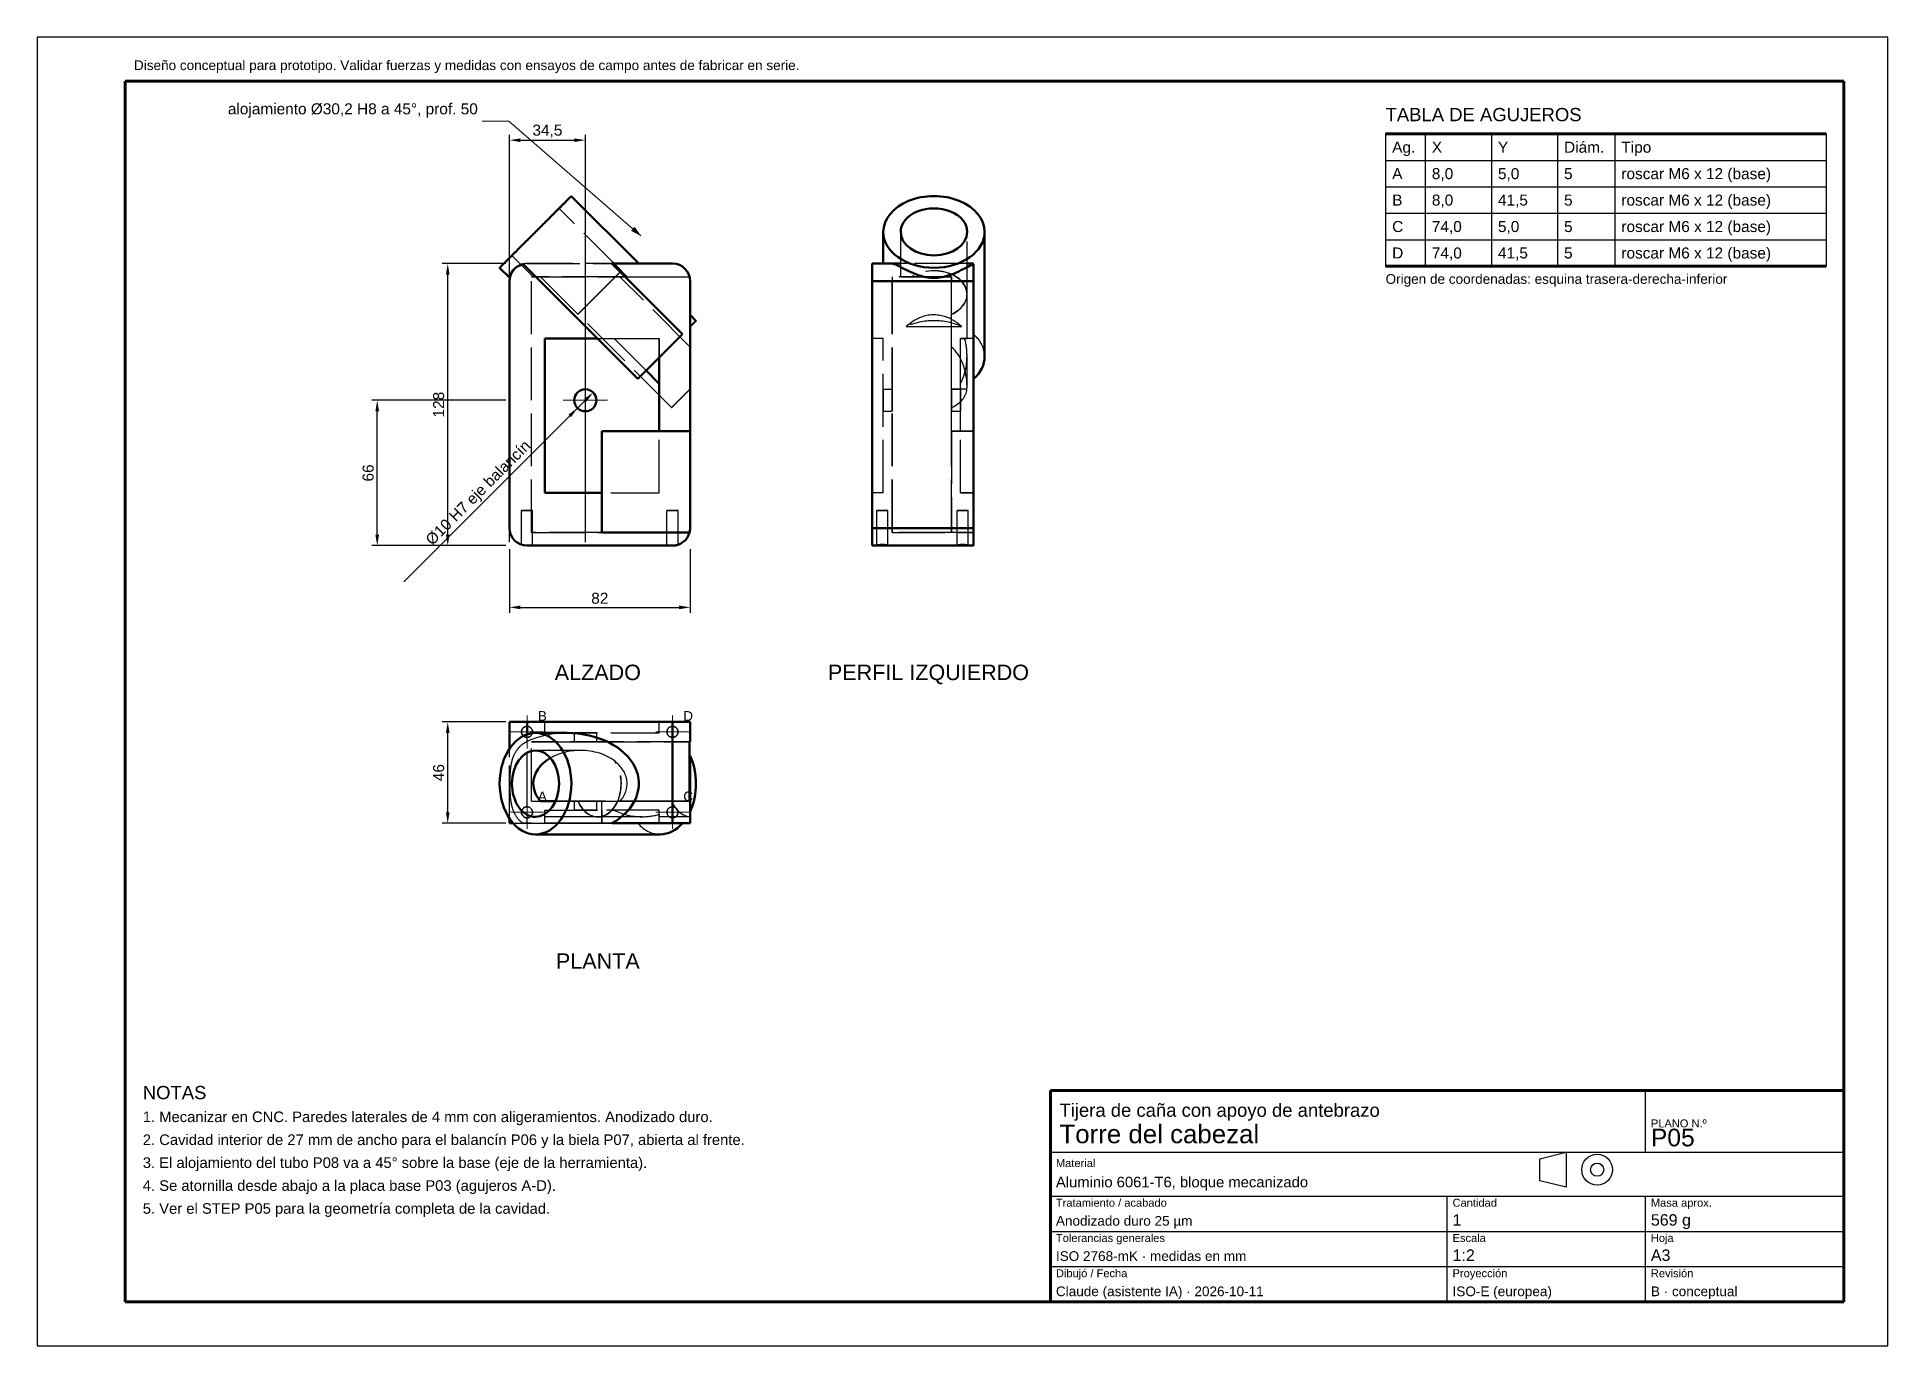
# Model space of a CAD drawing. Header units: millimetres. Extents: x 0 to 840, y 0 to 594.
import ezdxf
from ezdxf.enums import TextEntityAlignment as Align

# ---------------------------------------------------------------- set-up
doc = ezdxf.new("R2010")
doc.units = ezdxf.units.MM
doc.header["$LTSCALE"] = 2
doc.linetypes.add('ACAD_ISO02W100', pattern=[15, 12, -3])
doc.linetypes.add('ACAD_ISO04W100', pattern=[30, 24, -3, 0, -3])
for name, color, linetype, lineweight in [('COTAS', 4, 'Continuous', 18), ('EJES', 1, 'ACAD_ISO04W100', 18), ('MARCO', 7, 'Continuous', 70), ('OCULTAS', 8, 'ACAD_ISO02W100', 25), ('TEXTO', 7, 'Continuous', 25), ('VISIBLE', 7, 'Continuous', 50)]:
    doc.layers.add(name, color=color, linetype=linetype, lineweight=lineweight)
doc.styles.get("Standard").update_dxf_attribs({"font": 'arial.ttf'})
doc.dimstyles.new('ISO25', dxfattribs={"dimscale": 2, "dimtxt": 2.5, "dimasz": 2.5, "dimexe": 1.25, "dimexo": 0.8, "dimgap": 0.8, "dimtad": 1, "dimdec": 1, "dimtxsty": 'Standard', "dimcen": 2.5, "dimclrd": 4, "dimclre": 4, "dimclrt": 7, "dimazin": 3, "dimtfac": 1, "dimtmove": 0, "dimatfit": 3})

msp = doc.modelspace()

# ---------------------------------------------------------------- texts
at = {"layer": 'COTAS'}
for s, p in [('B', (227.29, 282.38)), ('D', (293.29, 282.38)), ('A', (227.29, 245.88)), ('C', (293.29, 245.88))]:
    msp.add_text(s, height=4.4, dxfattribs=at).set_placement(p, align=Align.BOTTOM_LEFT)
at = {"layer": 'TEXTO'}
for s, height, p in [('Diseño conceptual para prototipo. Validar fuerzas y medidas con ensayos de campo antes de fabricar en serie.', 4.4, (44, 579)), ('Origen de coordenadas: esquina trasera-derecha-inferior', 4.4, (612, 482)), ('NOTAS', 6, (48, 112)), ('Tijera de caña con apoyo de antebrazo', 6, (464, 104)), ('1. Mecanizar en CNC. Paredes laterales de 4 mm con aligeramientos. Anodizado duro.', 4.8, (48, 101.6)), ('Torre del cabezal', 8.4, (464, 92)), ('PLANO N.º', 3.6, (732.4, 99.2)), ('2. Cavidad interior de 27 mm de ancho para el balancín P06 y la biela P07, abierta al frente.', 4.8, (48, 91.2)), ('P05', 8, (732.4, 90.6)), ('3. El alojamiento del tubo P08 va a 45° sobre la base (eje de la herramienta).', 4.8, (48, 80.8)), ('Material', 3.6, (462.4, 81.2)), ('Aluminio 6061-T6, bloque mecanizado', 4.8, (462.4, 72)), ('4. Se atornilla desde abajo a la placa base P03 (agujeros A-D).', 4.8, (48, 70.4)), ('5. Ver el STEP P05 para la geometría completa de la cavidad.', 4.8, (48, 60)), ('Anodizado duro 25 µm', 4.4, (462.4, 54.6)), ('Tratamiento / acabado', 3.6, (462.4, 63.2)), ('Cantidad', 3.6, (642.4, 63.2)), ('1', 5.2, (642.4, 54.6)), ('569 g', 5.2, (732.4, 54.6)), ('Masa aprox.', 3.6, (732.4, 63.2)), ('Tolerancias generales', 3.6, (462.4, 47.2)), ('Escala', 3.6, (642.4, 47.2)), ('Hoja', 3.6, (732.4, 47.2)), ('ISO 2768-mK · medidas en mm', 4.4, (462.4, 38.6)), ('1:2', 5.2, (642.4, 38.6)), ('A3', 5.2, (732.4, 38.6)), ('Dibujó / Fecha', 3.6, (462.4, 31.2)), ('Proyección', 3.6, (642.4, 31.2)), ('Revisión', 3.6, (732.4, 31.2)), ('Claude (asistente IA) · 2026-10-11', 4.4, (462.4, 22.6)), ('ISO-E (europea)', 4.4, (642.4, 22.6)), ('B · conceptual', 4.4, (732.4, 22.6))]:
    msp.add_text(s, height=height, dxfattribs=at).set_placement(p)
msp.add_text('alojamiento %%c30,2 H8 a 45°, prof. 50', height=5, dxfattribs=at).set_placement((200.05, 557.42), align=Align.BOTTOM_RIGHT)
msp.add_text('TABLA DE AGUJEROS', height=6, dxfattribs=at).set_placement((612, 554), align=Align.BOTTOM_LEFT)
for s, p in [('Ag.', (615, 544)), ('X', (633, 544)), ('Y', (663, 544)), ('Diám.', (693, 544)), ('Tipo', (719, 544)), ('A', (615, 532)), ('8,0', (633, 532)), ('5,0', (663, 532)), ('5', (693, 532)), ('roscar M6 x 12 (base)', (719, 532)), ('B', (615, 520)), ('8,0', (633, 520)), ('41,5', (663, 520)), ('5', (693, 520)), ('roscar M6 x 12 (base)', (719, 520)), ('C', (615, 508)), ('74,0', (633, 508)), ('5,0', (663, 508)), ('5', (693, 508)), ('roscar M6 x 12 (base)', (719, 508)), ('D', (615, 496)), ('74,0', (633, 496)), ('41,5', (663, 496)), ('5', (693, 496)), ('roscar M6 x 12 (base)', (719, 496))]:
    msp.add_text(s, height=5, dxfattribs=at).set_placement(p, align=Align.MIDDLE_LEFT)
for s, p in [('ALZADO', (254.5, 309.18)), ('PERFIL IZQUIERDO', (404.55, 309.18)), ('PLANTA', (254.5, 178.18))]:
    msp.add_text(s, height=7, dxfattribs=at).set_placement(p, align=Align.TOP_CENTER)

# ---------------------------------------------------------------- dimensions: what is measured, and where the dimension line sits
at = {"layer": 'COTAS'}
for base, p1, p2 in [((214.3907, 547.1845), (214.3907, 363.1845), (248.8431, 363.1845)), ((214.39, 335.18), (214.39, 363.18), (296.39, 363.18))]:
    msp.add_linear_dim(base=base, p1=p1, p2=p2, dimstyle='ISO25', dxfattribs=at).render()
for base, p1, p2 in [((186.39, 363.18), (214.39, 363.18), (214.39, 491.18)), ((154.39, 363.18), (214.39, 363.18), (214.39, 429.18)), ((186.39, 237.18), (214.39, 237.18), (214.39, 283.18))]:
    msp.add_linear_dim(base=base, p1=p1, p2=p2, angle=90, dimstyle='ISO25', dxfattribs=at).render()
msp.add_diameter_dim_2p(p1=(252.38, 432.72), p2=(245.31, 425.65), text='%%c10 H7 eje balancín', dimstyle='ISO25', override={"dimtmove": 0}, dxfattribs=at).render()

# ---------------------------------------------------------------- linework, layer by layer
at = {"layer": 'COTAS'}
for p, q in [((214.05, 555.82), (202.05, 555.82)), ((274.05, 503.82), (214.05, 555.82))]:
    msp.add_line(p, q, dxfattribs=at)
msp.add_solid([(274.05, 503.82), (271.2, 507.92), (269.58, 506.05)], dxfattribs=at)
at = {"layer": 'EJES'}
for p, q in [((248.84, 419.18), (248.84, 439.18)), ((238.84, 429.18), (258.84, 429.18)), ((222.39, 271.18), (222.39, 286.18)), ((288.39, 271.18), (288.39, 286.18)), ((214.89, 278.68), (229.89, 278.68)), ((280.89, 278.68), (295.89, 278.68)), ((222.39, 234.68), (222.39, 249.68)), ((288.39, 234.68), (288.39, 249.68)), ((214.89, 242.18), (229.89, 242.18)), ((280.89, 242.18), (295.89, 242.18))]:
    msp.add_line(p, q, dxfattribs=at)
at = {"layer": 'MARCO'}
for p, q in [((820, 574), (40, 574)), ((40, 574), (40, 20)), ((820, 20), (820, 574)), ((612, 550), (812, 550)), ((612, 490), (812, 490)), ((820, 116), (460, 116)), ((460, 116), (460, 20)), ((820, 20), (820, 116)), ((40, 20), (820, 20)), ((460, 20), (820, 20))]:
    msp.add_line(p, q, dxfattribs=at)
at = {"layer": 'OCULTAS'}
for p, q in [((265.18, 487.95), (236.89, 516.23)), ((391.95, 485.18), (391.95, 505.55)), ((422.15, 477.27), (422.15, 505.55)), ((225.23, 485.18), (215.54, 494.87)), ((222.39, 491.18), (288.39, 491.18)), ((267.8, 485.18), (265.11, 487.87)), ((422.15, 491.18), (391.95, 491.18)), ((425.05, 459.11), (425.05, 491.18)), ((425.05, 457.18), (425.05, 490.97)), ((214.39, 371.18), (214.39, 483.18)), ((224.39, 369.18), (224.39, 485.18)), ((224.39, 485.18), (296.14, 485.18)), ((224.39, 369.18), (224.39, 485.18)), ((224.39, 485.18), (228.47, 485.18)), ((245.44, 468.21), (228.47, 485.18)), ((296.39, 453.32), (264.53, 485.18)), ((264.53, 485.18), (296.14, 485.18)), ((296.39, 371.18), (296.39, 483.18)), ((296.39, 483.18), (296.39, 415.18)), ((296.39, 465.87), (296.39, 483.18)), ((379.05, 371.18), (379.05, 483.18)), ((388.05, 483.18), (379.05, 483.18)), ((415.05, 485.18), (388.05, 485.18)), ((388.05, 369.18), (388.05, 485.18)), ((415.05, 485.18), (388.05, 485.18)), ((388.05, 483.18), (388.05, 371.18)), ((396.92, 485.18), (397.07, 485.18)), ((415.05, 369.18), (415.05, 485.18)), ((415.05, 468.21), (415.05, 485.18)), ((415.05, 453.32), (415.05, 485.18)), ((415.05, 465.87), (415.05, 483.18)), ((425.05, 483.18), (415.05, 483.18)), ((425.05, 415.18), (425.05, 483.18)), ((422.05, 457.18), (422.05, 477.27)), ((245.44, 468.21), (245.53, 468.3)), ((287.95, 425.87), (245.53, 468.3)), ((296.39, 462.59), (296.39, 465.87)), ((296.39, 453.32), (296.39, 462.59)), ((394.45, 462.59), (415.05, 462.59)), ((415.05, 468.21), (415.05, 468.3)), ((415.05, 425.87), (415.05, 468.3)), ((415.05, 462.59), (415.05, 465.87)), ((415.05, 462.59), (419.65, 462.59)), ((415.05, 453.32), (415.05, 462.59)), ((230.39, 457.18), (282.39, 457.18)), ((230.39, 387.18), (230.39, 457.18)), ((230.39, 387.18), (230.39, 457.18)), ((230.39, 457.18), (261.86, 457.18)), ((230.39, 457.18), (282.39, 457.18)), ((230.39, 387.18), (230.39, 457.18)), ((254.33, 457.18), (282.39, 457.18)), ((276.42, 442.62), (261.86, 457.18)), ((282.39, 448.59), (292.91, 459.11)), ((282.39, 387.18), (282.39, 457.18)), ((282.39, 387.18), (282.39, 457.18)), ((282.39, 448.59), (282.39, 457.18)), ((379.05, 387.18), (379.05, 457.18)), ((379.05, 387.18), (379.05, 457.18)), ((384.05, 457.18), (379.05, 457.18)), ((384.05, 457.18), (379.05, 457.18)), ((384.05, 387.18), (384.05, 457.18)), ((384.05, 387.18), (384.05, 457.18)), ((425.05, 457.18), (419.05, 457.18)), ((419.05, 387.18), (419.05, 457.18)), ((419.05, 436.65), (419.05, 457.18)), ((425.05, 457.18), (420.99, 457.18)), ((425.05, 448.59), (425.05, 459.11)), ((425.05, 387.18), (425.05, 457.18)), ((425.05, 438.86), (425.05, 457.18)), ((425.05, 448.59), (425.05, 457.18)), ((272.66, 438.86), (282.39, 448.59)), ((422.05, 435.38), (422.05, 449.38)), ((425.05, 415.18), (425.05, 448.59)), ((425.05, 438.86), (425.05, 448.59)), ((282.39, 415.18), (282.39, 436.65)), ((287.95, 425.87), (296.39, 434.31)), ((296.39, 415.18), (296.39, 434.31)), ((384.05, 434.18), (388.05, 434.18)), ((415.05, 415.18), (415.05, 434.31)), ((415.05, 425.87), (415.05, 434.31)), ((415.05, 434.31), (422.03, 434.31)), ((415.05, 434.18), (419.05, 434.18)), ((419.05, 415.18), (419.05, 436.65)), ((384.05, 424.18), (388.05, 424.18)), ((415.05, 424.18), (419.05, 424.18)), ((256.39, 415.18), (256.39, 369.18)), ((256.39, 415.18), (296.39, 415.18)), ((419.05, 415.18), (415.05, 415.18)), ((415.05, 415.18), (415.05, 369.18)), ((415.05, 415.18), (425.05, 415.18)), ((419.05, 387.18), (419.05, 415.18)), ((425.05, 415.18), (419.05, 415.18)), ((230.39, 387.18), (282.39, 387.18)), ((230.39, 387.18), (256.39, 387.18)), ((230.39, 387.18), (282.39, 387.18)), ((384.05, 387.18), (379.05, 387.18)), ((384.05, 387.18), (379.05, 387.18)), ((419.05, 387.18), (425.05, 387.18)), ((425.05, 387.18), (419.05, 387.18)), ((425.05, 387.18), (425.05, 369.18)), ((219.89, 363.59), (219.89, 379.18)), ((219.89, 363.59), (219.89, 379.18)), ((224.89, 363.18), (224.89, 379.18)), ((224.89, 363.18), (224.89, 379.18)), ((285.89, 363.18), (285.89, 379.18)), ((290.89, 363.59), (290.89, 379.18)), ((381.05, 363.18), (381.05, 379.18)), ((381.05, 363.18), (381.05, 379.18)), ((386.05, 363.18), (386.05, 379.18)), ((386.05, 363.18), (386.05, 379.18)), ((417.55, 363.18), (417.55, 379.18)), ((422.55, 363.18), (422.55, 379.18)), ((388.05, 371.18), (379.05, 371.18)), ((222.39, 363.18), (288.39, 363.18)), ((256.39, 369.18), (224.39, 369.18)), ((224.39, 369.18), (256.39, 369.18)), ((285.89, 363.18), (285.89, 369.18)), ((290.89, 363.59), (290.89, 369.18)), ((381.05, 363.18), (379.05, 363.18)), ((417.55, 363.18), (386.05, 363.18)), ((388.05, 369.18), (425.05, 369.18)), ((415.05, 369.18), (388.05, 369.18)), ((425.05, 369.18), (415.05, 369.18)), ((417.55, 363.18), (417.55, 369.18)), ((422.55, 363.18), (422.55, 369.18)), ((425.05, 363.18), (422.55, 363.18)), ((214.39, 237.18), (214.39, 283.18)), ((222.39, 283.18), (288.39, 283.18)), ((222.39, 281.18), (222.39, 283.18)), ((222.39, 274.25), (222.39, 277.54)), ((230.39, 283.18), (282.39, 283.18)), ((230.39, 283.18), (282.39, 283.18)), ((230.39, 278.18), (230.39, 283.18)), ((230.39, 278.18), (230.39, 283.18)), ((230.39, 278.18), (282.39, 278.18)), ((230.39, 278.18), (282.39, 278.18)), ((243.84, 278.18), (243.84, 274.18)), ((253.84, 278.18), (253.84, 274.18)), ((282.39, 278.18), (282.39, 283.18)), ((282.39, 278.18), (282.39, 283.18)), ((288.39, 281.18), (288.39, 283.18)), ((296.39, 274.18), (296.39, 283.18)), ((214.39, 239.39), (214.39, 270.97)), ((222.39, 244.68), (222.39, 276.18)), ((296.14, 274.18), (224.39, 274.18)), ((224.39, 247.18), (224.39, 274.18)), ((224.39, 274.18), (296.14, 274.18)), ((224.39, 247.18), (224.39, 274.18)), ((246.58, 270.28), (226.22, 270.28)), ((288.39, 244.68), (288.39, 276.18)), ((262.42, 265.32), (262.42, 265.17)), ((296.39, 267.78), (296.39, 247.18)), ((224.39, 247.18), (256.39, 247.18)), ((224.39, 247.18), (228.47, 247.18)), ((245.44, 247.18), (235.27, 247.18)), ((243.84, 247.18), (243.84, 243.18)), ((245.44, 247.18), (245.53, 247.18)), ((287.95, 247.18), (245.53, 247.18)), ((253.84, 247.18), (253.84, 243.18)), ((256.39, 237.18), (256.39, 247.18)), ((256.39, 243.18), (256.39, 247.18)), ((256.39, 247.18), (296.39, 247.18)), ((296.14, 247.18), (264.53, 247.18)), ((264.53, 247.18), (296.14, 247.18)), ((287.95, 247.18), (296.39, 247.18)), ((296.14, 247.18), (296.14, 237.18)), ((296.39, 247.18), (296.39, 237.18)), ((296.39, 247.18), (296.39, 242.59)), ((296.39, 247.18), (296.39, 240.2)), ((254.33, 237.18), (220.55, 237.18)), ((222.39, 237.18), (222.39, 239.68)), ((222.39, 237.18), (288.39, 237.18)), ((254.5, 240.08), (226.22, 240.08)), ((230.39, 243.18), (256.39, 243.18)), ((230.39, 237.18), (230.39, 243.18)), ((230.39, 237.18), (230.39, 243.18)), ((230.39, 243.18), (261.86, 243.18)), ((230.39, 237.18), (256.39, 237.18)), ((230.39, 237.18), (254.33, 237.18)), ((254.33, 237.18), (282.39, 237.18)), ((272.66, 237.18), (254.33, 237.18)), ((274.58, 240.18), (254.5, 240.18)), ((256.39, 243.18), (256.39, 237.18)), ((282.39, 243.18), (256.39, 243.18)), ((256.39, 237.18), (296.14, 237.18)), ((292.91, 237.18), (260.83, 237.18)), ((282.39, 243.18), (261.86, 243.18)), ((272.66, 237.18), (282.39, 237.18)), ((282.39, 237.18), (282.39, 243.18)), ((282.39, 237.18), (282.39, 241.24)), ((296.39, 240.18), (282.39, 240.18)), ((282.39, 237.18), (296.39, 237.18)), ((282.39, 237.18), (292.91, 237.18)), ((288.39, 237.18), (288.39, 239.68))]:
    msp.add_line(p, q, dxfattribs=at)
for centre, radius in [((248.84, 429.18), 5), ((248.84, 429.18), 5), ((248.84, 429.18), 5), ((222.39, 278.68), 2.5), ((288.39, 278.68), 2.5), ((222.39, 242.18), 2.5), ((288.39, 242.18), 2.5)]:
    msp.add_circle(centre, radius, dxfattribs=at)
for centre, radius, start, end in [((222.39, 483.18), 8, -270, -180), ((288.39, 483.18), 8, 360, 450), ((288.39, 483.18), 8, -360, -345.52249), ((288.39, 483.18), 8, -360, -345.52249), ((222.39, 371.18), 8, 180, 270), ((288.39, 371.18), 8, -90, 0), ((222.39, 278.68), 2.5, 0, 90), ((222.39, 278.68), 2.5, 270, 360), ((288.39, 278.68), 2.5, 90, 270), ((222.39, 242.18), 2.5, 0, 90), ((288.39, 242.18), 2.5, 90, 270), ((222.39, 242.18), 2.5, 270, 360)]:
    msp.add_arc(centre, radius, start, end, dxfattribs=at)
for centre, major_axis, start_param, end_param in [((407.05, 477.27), (15.1, 0), 0, 2.306358), ((407.05, 477.27), (15, 0), 0, 2.298961), ((407.05, 477.27), (15, 0), 5.274925, 6.283185), ((407.05, 477.27), (15.1, 0), 5.270755, 6.283185), ((407.05, 435.38), (0, 32.53), -6.638437, -5.703483), ((407.05, 448.98), (23, 0), 0.991094, 2.150499), ((407.05, 435.38), (0, 32.53), -0.579703, -0.355251), ((407.05, 449.38), (0, 21.21), -1.570796, -1.19389), ((407.05, 448.98), (23, 0), 0, 0.671951), ((407.05, 435.38), (0, 21.21), -1.570796, -0.562536), ((407.05, 449.38), (0, 21.21), -2.214297, -1.570796), ((407.05, 434.84), (15, 0), 5.274925, 6.232656), ((407.05, 435.38), (0, 21.21), -1.621325, -1.570796), ((240.58, 255.18), (-32.53, 0), 4.712389, 5.30594), ((246.58, 255.18), (-21.35, 0), 4.712389, 5.401499), ((246.58, 255.18), (-21.35, 0), 3.877154, 4.712389), ((254.5, 255.18), (0, 15.1), 3.141593, 5.44795), ((254.5, 255.18), (0, 15), 3.141593, 5.440553), ((246.58, 255.18), (-21.21, 0), 2.579056, 3.869757), ((254.5, 255.18), (0, 15.1), 2.129163, 3.141593), ((254.5, 255.18), (0, 15), 2.133333, 3.141593), ((296.93, 255.18), (0, 15), 2.133333, 3.091064), ((274.58, 255.18), (-21.21, 0), 0.927295, 1.570796), ((282.78, 255.18), (0, 23), 2.469642, 3.141593), ((274.58, 255.18), (-21.21, 0), 1.570796, 1.947703)]:
    msp.add_ellipse(centre, major_axis=major_axis, ratio=0.707107, start_param=start_param, end_param=end_param, dxfattribs=at)
for points, degree in [([(242.48, 521.82), (242.07, 521.41), (240.87, 520.2), (238.93, 518.27), (236.36, 515.69), (233.27, 512.61), (229.83, 509.17), (226.22, 505.55), (222.6, 501.93), (219.16, 498.5), (216.08, 495.41), (213.5, 492.84), (211.56, 490.9), (210.36, 489.7), (209.95, 489.29)], 1), ([(215.54, 494.87), (215.81, 495.14), (216.6, 495.93), (217.87, 497.2), (219.56, 498.89), (221.58, 500.92), (223.84, 503.18), (226.22, 505.55), (228.59, 507.93), (230.85, 510.18), (232.87, 512.21), (234.56, 513.9), (235.84, 515.17), (236.63, 515.96), (236.89, 516.23)], 1), ([(236.89, 516.23), (236.63, 515.96), (235.84, 515.17), (234.56, 513.9), (232.87, 512.21), (230.85, 510.18), (228.59, 507.93), (226.22, 505.55), (223.84, 503.18), (221.58, 500.92), (219.56, 498.89), (217.87, 497.2), (216.6, 495.93), (215.81, 495.14), (215.54, 494.87)], 1), ([(222.39, 491.18), (221.43, 491.19), (220.51, 491.01), (219.7, 490.72)], 3), ([(273.11, 491.18), (272.72, 491.18), (271.57, 491.18), (269.67, 491.18), (267.09, 491.18), (263.87, 491.18), (260.09, 491.18), (255.85, 491.18), (251.25, 491.18), (246.39, 491.18), (241.39, 491.18), (236.37, 491.18), (231.46, 491.18), (226.76, 491.18), (222.39, 491.18)], 1), ([(245.44, 468.21), (246.64, 469.4), (248.09, 470.86), (249.77, 472.54), (251.61, 474.37), (253.54, 476.31), (255.51, 478.28), (257.44, 480.21), (259.28, 482.04), (260.95, 483.71), (262.4, 485.17), (263.58, 486.35), (264.46, 487.23), (265, 487.76), (265.18, 487.95)], 1), ([(245.53, 468.3), (246.72, 469.48), (248.17, 470.94), (249.83, 472.6), (251.66, 474.42), (253.58, 476.34), (255.53, 478.3), (257.44, 480.21), (259.26, 482.03), (260.92, 483.68), (262.35, 485.12), (263.53, 486.3), (264.39, 487.16), (264.93, 487.69), (265.11, 487.87)], 1), ([(260.83, 491.18), (262.42, 491.18), (263.92, 491.18), (265.33, 491.18), (266.63, 491.18), (267.83, 491.18), (268.91, 491.18), (269.88, 491.18), (270.73, 491.18), (271.45, 491.18), (272.04, 491.18), (272.51, 491.18), (272.84, 491.18), (273.04, 491.18), (273.11, 491.18)], 1), ([(265.18, 487.95), (265.16, 487.93), (265.12, 487.89), (265.04, 487.81), (264.94, 487.71), (264.81, 487.58), (264.65, 487.42), (264.46, 487.23), (264.25, 487.02), (264.01, 486.77), (263.74, 486.5), (263.44, 486.21), (263.12, 485.89), (262.78, 485.55), (262.42, 485.18)], 1), ([(265.11, 487.87), (265.09, 487.86), (265.05, 487.82), (264.98, 487.75), (264.88, 487.65), (264.75, 487.52), (264.59, 487.36), (264.41, 487.18), (264.2, 486.97), (263.97, 486.73), (263.7, 486.47), (263.42, 486.19), (263.11, 485.87), (262.77, 485.54), (262.42, 485.18)], 1), ([(379.05, 483.18), (379.05, 484.08), (379.05, 484.96), (379.05, 485.83), (379.05, 486.66), (379.05, 487.44), (379.05, 488.17), (379.05, 488.84), (379.05, 489.44), (379.05, 489.96), (379.05, 490.39), (379.05, 490.74), (379.05, 490.98), (379.05, 491.13), (379.05, 491.18)], 1), ([(384.05, 491.18), (384.07, 491.18), (384.13, 491.18), (384.23, 491.18), (384.38, 491.18), (384.56, 491.18), (384.79, 491.18), (385.05, 491.18), (385.36, 491.18), (385.7, 491.18), (386.08, 491.18), (386.5, 491.18), (386.96, 491.18), (387.45, 491.18), (387.98, 491.18)], 1), ([(425.05, 483.18), (425.05, 484.08), (425.05, 484.96), (425.05, 485.83), (425.05, 486.66), (425.05, 487.44), (425.05, 488.17), (425.05, 488.84), (425.05, 489.44), (425.05, 489.96), (425.05, 490.39), (425.05, 490.74), (425.05, 490.98), (425.05, 491.13), (425.05, 491.18)], 1), ([(215.05, 486.35), (215.04, 486.34)], 1), ([(262.42, 485.18), (259.73, 485.18), (256.66, 485.18), (253.29, 485.18), (249.73, 485.18), (246.07, 485.18), (242.43, 485.18), (238.91, 485.18), (235.61, 485.18), (232.64, 485.18), (230.08, 485.18), (228, 485.18), (226.48, 485.18), (225.54, 485.18), (225.23, 485.18)], 1), ([(225.23, 485.18), (225.25, 485.18), (225.3, 485.18), (225.38, 485.18), (225.5, 485.18), (225.65, 485.18), (225.84, 485.18), (226.06, 485.18), (226.31, 485.18), (226.59, 485.18), (226.9, 485.18), (227.25, 485.18), (227.63, 485.18), (228.04, 485.18), (228.47, 485.18)], 1), ([(267.8, 485.18), (267.77, 485.18), (267.68, 485.18), (267.54, 485.18), (267.34, 485.18), (267.08, 485.18), (266.77, 485.18), (266.41, 485.18), (265.99, 485.18), (265.51, 485.18), (264.99, 485.18), (264.42, 485.18), (263.8, 485.18), (263.13, 485.18), (262.42, 485.18)], 1), ([(264.53, 485.18), (264.97, 485.18), (265.38, 485.18), (265.76, 485.18), (266.11, 485.18), (266.42, 485.18), (266.71, 485.18), (266.96, 485.18), (267.18, 485.18), (267.37, 485.18), (267.52, 485.18), (267.64, 485.18), (267.73, 485.18), (267.78, 485.18), (267.8, 485.18)], 1), ([(388.05, 485.18), (388.05, 484.53), (388.05, 483.86), (388.05, 483.18)], 3), ([(396.92, 485.18), (396.27, 485.18), (395.65, 485.18), (395.08, 485.18), (394.56, 485.18), (394.07, 485.18), (393.64, 485.18), (393.25, 485.18), (392.9, 485.18), (392.61, 485.18), (392.38, 485.18), (392.19, 485.18), (392.06, 485.18), (391.97, 485.18), (391.95, 485.18)], 1), ([(391.95, 485.18), (392.04, 485.18), (392.33, 485.18), (392.8, 485.18), (393.44, 485.18), (394.26, 485.18), (395.24, 485.18), (396.37, 485.18), (397.63, 485.18), (399.01, 485.18), (400.5, 485.18), (402.06, 485.18), (403.69, 485.18), (405.36, 485.18), (407.05, 485.18)], 1), ([(415.05, 485.18), (415.05, 484.53), (415.05, 483.86), (415.05, 483.18)], 3), ([(296.39, 462.59), (296.39, 463.3), (296.39, 463.97), (296.39, 464.59), (296.39, 465.16), (296.39, 465.67), (296.39, 466.14), (296.39, 466.55), (296.39, 466.91), (296.39, 467.21), (296.39, 467.46), (296.39, 467.65), (296.39, 467.79), (296.39, 467.88), (296.39, 467.9)], 1), ([(296.39, 467.9), (296.39, 467.89), (296.39, 467.86), (296.39, 467.81), (296.39, 467.74), (296.39, 467.64), (296.39, 467.53), (296.39, 467.39), (296.39, 467.24), (296.39, 467.06), (296.39, 466.86), (296.39, 466.65), (296.39, 466.41), (296.39, 466.15), (296.39, 465.87)], 1), ([(299.05, 465.25), (299.03, 465.23), (298.99, 465.19), (298.92, 465.12), (298.83, 465.02), (298.7, 464.9), (298.55, 464.75), (298.37, 464.57), (298.16, 464.36), (297.93, 464.13), (297.67, 463.87), (297.39, 463.59), (297.08, 463.28), (296.75, 462.95), (296.39, 462.59)], 1), ([(419.05, 457.18), (419.45, 457.18), (419.82, 457.18), (420.17, 457.18), (420.49, 457.18), (420.78, 457.18), (421.04, 457.18), (421.28, 457.18), (421.48, 457.18), (421.65, 457.18), (421.79, 457.18), (421.91, 457.18), (421.98, 457.18), (422.03, 457.18), (422.05, 457.18)], 1), ([(422.05, 457.18), (422.04, 457.18), (422.03, 457.18), (422, 457.18), (421.96, 457.18), (421.91, 457.18), (421.85, 457.18), (421.78, 457.18), (421.7, 457.18), (421.61, 457.18), (421.51, 457.18), (421.39, 457.18), (421.27, 457.18), (421.14, 457.18), (420.99, 457.18)], 1), ([(287.95, 425.87), (288.36, 426.28), (288.81, 426.72), (289.3, 427.21), (289.82, 427.73), (290.37, 428.29), (290.96, 428.87), (291.57, 429.48), (292.21, 430.12), (292.87, 430.78), (293.55, 431.46), (294.24, 432.16), (294.95, 432.87), (295.67, 433.58), (296.39, 434.31)], 1), ([(384.05, 429.18), (384.05, 429.74), (384.05, 430.3), (384.05, 430.84), (384.05, 431.35), (384.05, 431.84), (384.05, 432.3), (384.05, 432.72), (384.05, 433.09), (384.05, 433.42), (384.05, 433.69), (384.05, 433.9), (384.05, 434.06), (384.05, 434.15), (384.05, 434.18)], 1), ([(384.05, 434.18), (384.05, 434.06), (384.05, 433.69), (384.05, 433.09), (384.05, 432.3), (384.05, 431.35), (384.05, 430.3), (384.05, 429.18), (384.05, 428.07), (384.05, 427.02), (384.05, 426.07), (384.05, 425.28), (384.05, 424.68), (384.05, 424.31), (384.05, 424.18)], 1), ([(388.05, 429.18), (388.05, 429.74), (388.05, 430.3), (388.05, 430.84), (388.05, 431.35), (388.05, 431.84), (388.05, 432.3), (388.05, 432.72), (388.05, 433.09), (388.05, 433.42), (388.05, 433.69), (388.05, 433.9), (388.05, 434.06), (388.05, 434.15), (388.05, 434.18)], 1), ([(388.05, 434.18), (388.05, 434.06), (388.05, 433.69), (388.05, 433.09), (388.05, 432.3), (388.05, 431.35), (388.05, 430.3), (388.05, 429.18), (388.05, 428.07), (388.05, 427.02), (388.05, 426.07), (388.05, 425.28), (388.05, 424.68), (388.05, 424.31), (388.05, 424.18)], 1), ([(415.05, 429.18), (415.05, 429.74), (415.05, 430.3), (415.05, 430.84), (415.05, 431.35), (415.05, 431.84), (415.05, 432.3), (415.05, 432.72), (415.05, 433.09), (415.05, 433.42), (415.05, 433.69), (415.05, 433.9), (415.05, 434.06), (415.05, 434.15), (415.05, 434.18)], 1), ([(415.05, 434.18), (415.05, 434.06), (415.05, 433.69), (415.05, 433.09), (415.05, 432.3), (415.05, 431.35), (415.05, 430.3), (415.05, 429.18), (415.05, 428.07), (415.05, 427.02), (415.05, 426.07), (415.05, 425.28), (415.05, 424.68), (415.05, 424.31), (415.05, 424.18)], 1), ([(419.05, 429.18), (419.05, 429.74), (419.05, 430.3), (419.05, 430.84), (419.05, 431.35), (419.05, 431.84), (419.05, 432.3), (419.05, 432.72), (419.05, 433.09), (419.05, 433.42), (419.05, 433.69), (419.05, 433.9), (419.05, 434.06), (419.05, 434.15), (419.05, 434.18)], 1), ([(419.05, 434.18), (419.05, 434.06), (419.05, 433.69), (419.05, 433.09), (419.05, 432.3), (419.05, 431.35), (419.05, 430.3), (419.05, 429.18), (419.05, 428.07), (419.05, 427.02), (419.05, 426.07), (419.05, 425.28), (419.05, 424.68), (419.05, 424.31), (419.05, 424.18)], 1), ([(224.89, 379.18), (224.83, 379.18), (224.64, 379.18), (224.35, 379.18), (223.95, 379.18), (223.48, 379.18), (222.95, 379.18), (222.39, 379.18), (221.83, 379.18), (221.31, 379.18), (220.83, 379.18), (220.44, 379.18), (220.14, 379.18), (219.95, 379.18), (219.89, 379.18)], 1), ([(219.89, 379.18), (219.95, 379.18), (220.14, 379.18), (220.44, 379.18), (220.83, 379.18), (221.31, 379.18), (221.83, 379.18), (222.39, 379.18), (222.95, 379.18), (223.48, 379.18), (223.95, 379.18), (224.35, 379.18), (224.64, 379.18), (224.83, 379.18), (224.89, 379.18)], 1), ([(224.89, 379.18), (224.83, 379.18), (224.64, 379.18), (224.35, 379.18), (223.95, 379.18), (223.48, 379.18), (222.95, 379.18), (222.39, 379.18), (221.83, 379.18), (221.31, 379.18), (220.83, 379.18), (220.44, 379.18), (220.14, 379.18), (219.95, 379.18), (219.89, 379.18)], 1), ([(219.89, 379.18), (219.95, 379.18), (220.14, 379.18), (220.44, 379.18), (220.83, 379.18), (221.31, 379.18), (221.83, 379.18), (222.39, 379.18), (222.95, 379.18), (223.48, 379.18), (223.95, 379.18), (224.35, 379.18), (224.64, 379.18), (224.83, 379.18), (224.89, 379.18)], 1), ([(290.89, 379.18), (290.83, 379.18), (290.64, 379.18), (290.35, 379.18), (289.95, 379.18), (289.48, 379.18), (288.95, 379.18), (288.39, 379.18), (287.83, 379.18), (287.31, 379.18), (286.83, 379.18), (286.44, 379.18), (286.14, 379.18), (285.95, 379.18), (285.89, 379.18)], 1), ([(285.89, 379.18), (285.95, 379.18), (286.14, 379.18), (286.44, 379.18), (286.83, 379.18), (287.31, 379.18), (287.83, 379.18), (288.39, 379.18), (288.95, 379.18), (289.48, 379.18), (289.95, 379.18), (290.35, 379.18), (290.64, 379.18), (290.83, 379.18), (290.89, 379.18)], 1), ([(381.05, 379.18), (381.11, 379.18), (381.3, 379.18), (381.59, 379.18), (381.99, 379.18), (382.46, 379.18), (382.99, 379.18), (383.55, 379.18), (384.1, 379.18), (384.63, 379.18), (385.11, 379.18), (385.5, 379.18), (385.8, 379.18), (385.99, 379.18), (386.05, 379.18)], 1), ([(381.05, 379.18), (381.11, 379.18), (381.3, 379.18), (381.59, 379.18), (381.99, 379.18), (382.46, 379.18), (382.99, 379.18), (383.55, 379.18), (384.1, 379.18), (384.63, 379.18), (385.11, 379.18), (385.5, 379.18), (385.8, 379.18), (385.99, 379.18), (386.05, 379.18)], 1), ([(417.55, 379.18), (417.61, 379.18), (417.8, 379.18), (418.09, 379.18), (418.49, 379.18), (418.96, 379.18), (419.49, 379.18), (420.05, 379.18), (420.6, 379.18), (421.13, 379.18), (421.61, 379.18), (422, 379.18), (422.3, 379.18), (422.49, 379.18), (422.55, 379.18)], 1), ([(379.05, 371.18), (379.05, 370.29), (379.05, 369.4), (379.05, 368.54), (379.05, 367.71), (379.05, 366.93), (379.05, 366.2), (379.05, 365.53), (379.05, 364.93), (379.05, 364.41), (379.05, 363.98), (379.05, 363.63), (379.05, 363.39), (379.05, 363.23), (379.05, 363.18)], 1), ([(388.05, 371.18), (388.05, 370.51), (388.05, 369.84), (388.05, 369.18)], 3), ([(290.89, 369.18), (290.83, 369.18), (290.64, 369.18), (290.35, 369.18), (289.95, 369.18), (289.48, 369.18), (288.95, 369.18), (288.39, 369.18), (287.83, 369.18), (287.31, 369.18), (286.83, 369.18), (286.44, 369.18), (286.14, 369.18), (285.95, 369.18), (285.89, 369.18)], 1), ([(285.89, 369.18), (285.95, 369.18), (286.14, 369.18), (286.44, 369.18), (286.83, 369.18), (287.31, 369.18), (287.83, 369.18), (288.39, 369.18), (288.95, 369.18), (289.48, 369.18), (289.95, 369.18), (290.35, 369.18), (290.64, 369.18), (290.83, 369.18), (290.89, 369.18)], 1), ([(290.31, 363.42), (290.7, 363.52), (290.89, 363.59), (290.89, 363.59)], 3), ([(417.55, 369.18), (417.61, 369.18), (417.8, 369.18), (418.09, 369.18), (418.49, 369.18), (418.96, 369.18), (419.49, 369.18), (420.05, 369.18), (420.6, 369.18), (421.13, 369.18), (421.61, 369.18), (422, 369.18), (422.3, 369.18), (422.49, 369.18), (422.55, 369.18)], 1), ([(425.05, 369.18), (425.05, 368.47), (425.05, 367.77), (425.05, 367.1), (425.05, 366.48), (425.05, 365.89), (425.05, 365.35), (425.05, 364.86), (425.05, 364.43), (425.05, 364.05), (425.05, 363.75), (425.05, 363.5), (425.05, 363.33), (425.05, 363.22), (425.05, 363.18)], 1), ([(214.39, 283.18), (214.44, 283.18), (214.59, 283.18), (214.84, 283.18), (215.18, 283.18), (215.62, 283.18), (216.14, 283.18), (216.73, 283.18), (217.4, 283.18), (218.13, 283.18), (218.92, 283.18), (219.75, 283.18), (220.61, 283.18), (221.49, 283.18), (222.39, 283.18)], 1), ([(253.84, 278.18), (253.72, 278.18), (253.35, 278.18), (252.75, 278.18), (251.96, 278.18), (251.01, 278.18), (249.96, 278.18), (248.84, 278.18), (247.73, 278.18), (246.67, 278.18), (245.73, 278.18), (244.93, 278.18), (244.34, 278.18), (243.97, 278.18), (243.84, 278.18)], 1), ([(243.84, 278.18), (243.97, 278.18), (244.34, 278.18), (244.93, 278.18), (245.73, 278.18), (246.67, 278.18), (247.73, 278.18), (248.84, 278.18), (249.96, 278.18), (251.01, 278.18), (251.96, 278.18), (252.75, 278.18), (253.35, 278.18), (253.72, 278.18), (253.84, 278.18)], 1), ([(296.39, 283.18), (296.34, 283.18), (296.19, 283.18), (295.94, 283.18), (295.6, 283.18), (295.16, 283.18), (294.65, 283.18), (294.05, 283.18), (293.38, 283.18), (292.65, 283.18), (291.86, 283.18), (291.03, 283.18), (290.17, 283.18), (289.29, 283.18), (288.39, 283.18)], 1), ([(253.84, 274.18), (253.72, 274.18), (253.35, 274.18), (252.75, 274.18), (251.96, 274.18), (251.01, 274.18), (249.96, 274.18), (248.84, 274.18), (247.73, 274.18), (246.67, 274.18), (245.73, 274.18), (244.93, 274.18), (244.34, 274.18), (243.97, 274.18), (243.84, 274.18)], 1), ([(243.84, 274.18), (243.97, 274.18), (244.34, 274.18), (244.93, 274.18), (245.73, 274.18), (246.67, 274.18), (247.73, 274.18), (248.84, 274.18), (249.96, 274.18), (251.01, 274.18), (251.96, 274.18), (252.75, 274.18), (253.35, 274.18), (253.72, 274.18), (253.84, 274.18)], 1), ([(253.84, 247.18), (253.72, 247.18), (253.35, 247.18), (252.75, 247.18), (251.96, 247.18), (251.01, 247.18), (249.96, 247.18), (248.84, 247.18), (247.73, 247.18), (246.67, 247.18), (245.73, 247.18), (244.93, 247.18), (244.34, 247.18), (243.97, 247.18), (243.84, 247.18)], 1), ([(243.84, 247.18), (243.97, 247.18), (244.34, 247.18), (244.93, 247.18), (245.73, 247.18), (246.67, 247.18), (247.73, 247.18), (248.84, 247.18), (249.96, 247.18), (251.01, 247.18), (251.96, 247.18), (252.75, 247.18), (253.35, 247.18), (253.72, 247.18), (253.84, 247.18)], 1), ([(296.39, 247.18), (296.39, 246.29), (296.39, 245.45), (296.39, 244.65), (296.39, 243.91), (296.39, 243.23), (296.39, 242.61), (296.39, 242.05), (296.39, 241.56), (296.39, 241.15), (296.39, 240.8), (296.39, 240.53), (296.39, 240.34), (296.39, 240.22), (296.39, 240.18)], 1), ([(296.39, 247.18), (296.39, 245.57), (296.39, 244.03), (296.39, 242.59)], 3), ([(214.39, 237.18), (214.44, 237.18), (214.59, 237.18), (214.84, 237.18), (215.18, 237.18), (215.62, 237.18), (216.14, 237.18), (216.73, 237.18), (217.4, 237.18), (218.13, 237.18), (218.92, 237.18), (219.75, 237.18), (220.61, 237.18), (221.49, 237.18), (222.39, 237.18)], 1), ([(253.84, 243.18), (253.72, 243.18), (253.35, 243.18), (252.75, 243.18), (251.96, 243.18), (251.01, 243.18), (249.96, 243.18), (248.84, 243.18), (247.73, 243.18), (246.67, 243.18), (245.73, 243.18), (244.93, 243.18), (244.34, 243.18), (243.97, 243.18), (243.84, 243.18)], 1), ([(243.84, 243.18), (243.97, 243.18), (244.34, 243.18), (244.93, 243.18), (245.73, 243.18), (246.67, 243.18), (247.73, 243.18), (248.84, 243.18), (249.96, 243.18), (251.01, 243.18), (251.96, 243.18), (252.75, 243.18), (253.35, 243.18), (253.72, 243.18), (253.84, 243.18)], 1), ([(282.39, 240.18), (282.39, 240.2), (282.39, 240.25), (282.39, 240.33), (282.39, 240.44), (282.39, 240.58), (282.39, 240.75), (282.39, 240.95), (282.39, 241.19), (282.39, 241.45), (282.39, 241.74), (282.39, 242.06), (282.39, 242.41), (282.39, 242.78), (282.39, 243.18)], 1), ([(282.39, 241.24), (282.39, 241.09), (282.39, 240.96), (282.39, 240.84), (282.39, 240.72), (282.39, 240.62), (282.39, 240.53), (282.39, 240.45), (282.39, 240.38), (282.39, 240.32), (282.39, 240.27), (282.39, 240.23), (282.39, 240.21), (282.39, 240.19), (282.39, 240.18)], 1), ([(296.14, 237.18), (295.91, 237.18), (295.63, 237.18), (295.27, 237.18), (294.86, 237.18), (294.39, 237.18), (293.86, 237.18), (293.29, 237.18), (292.67, 237.18), (292.02, 237.18), (291.33, 237.18), (290.62, 237.18), (289.89, 237.18), (289.14, 237.18), (288.39, 237.18)], 1), ([(296.39, 240.18), (296.39, 240.18), (296.39, 240.2)], 2)]:
    msp.add_open_spline(points, degree=degree, dxfattribs=at)
for points, degree, knots in [([(425.05, 491.18), (424.16, 491.18), (423.28, 491.18), (422.29, 491.18), (421.3, 491.18), (420.21, 491.18), (419.12, 491.18), (417.96, 491.18), (416.79, 491.18), (415.56, 491.18), (414.33, 491.18), (413.05, 491.18), (411.77, 491.18), (410.46, 491.18), (409.15, 491.18), (406.49, 491.18), (403.85, 491.18), (402.55, 491.18), (401.25, 491.18), (399.99, 491.18), (398.73, 491.18), (397.52, 491.18), (396.32, 491.18), (395.18, 491.18), (394.05, 491.18), (393, 491.18), (391.95, 491.18)], 2, [0, 0, 0, 0.071429, 0.071429, 0.142857, 0.142857, 0.214286, 0.214286, 0.285714, 0.285714, 0.357143, 0.357143, 0.428571, 0.428571, 0.5, 0.5, 0.642857, 0.642857, 0.714286, 0.714286, 0.785714, 0.785714, 0.857143, 0.857143, 0.928571, 0.928571, 1, 1, 1]), ([(214.54, 484.7), (214.53, 484.71), (214.56, 484.82), (214.61, 485.04), (214.66, 485.26), (214.75, 485.59), (214.9, 485.99), (215, 486.26), (215.14, 486.57), (215.31, 486.91)], 3, [0, 0, 0, 0, 0.1850588, 0.1850588, 0.1850588, 0.3701175, 0.3701175, 0.3701175, 0.4978211, 0.4978211, 0.4978211, 0.4978211]), ([(415.05, 485.18), (413.85, 485.18), (412.59, 485.18), (411.28, 485.18), (409.94, 485.18), (408.57, 485.18), (405.81, 485.18), (404.44, 485.18), (403.09, 485.18), (401.77, 485.18), (400.5, 485.18), (399.29, 485.18), (398.14, 485.18), (397.07, 485.18)], 1, [0, 0, 0.071429, 0.142857, 0.214286, 0.285714, 0.357143, 0.5, 0.571429, 0.642857, 0.714286, 0.785714, 0.857143, 0.928571, 1, 1]), ([(407.05, 485.18), (408.45, 485.18), (409.86, 485.18), (411.21, 485.18), (411.59, 485.18), (411.98, 485.18), (412.35, 485.18), (412.54, 485.18), (412.73, 485.18), (412.91, 485.18), (413.1, 485.18), (413.28, 485.18), (413.46, 485.18), (413.64, 485.18), (413.82, 485.18), (414, 485.18), (414.18, 485.18), (414.35, 485.18), (414.53, 485.18), (414.7, 485.18), (414.88, 485.18), (415.05, 485.18)], 3, [0, 0, 0, 0, 0.2791831, 0.2791831, 0.2791831, 0.3589498, 0.3589498, 0.3589498, 0.3988331, 0.3988331, 0.3988331, 0.4387164, 0.4387164, 0.4387164, 0.4785997, 0.4785997, 0.4785997, 0.518483, 0.518483, 0.518483, 0.5583663, 0.5583663, 0.5583663, 0.5583663]), ([(296.39, 465.87), (296.39, 465.81), (296.39, 465.75), (296.39, 465.69), (296.39, 465.56), (296.39, 465.43), (296.39, 465.29), (296.39, 465.16), (296.39, 465.01), (296.39, 464.87), (296.39, 464.72), (296.39, 464.57), (296.39, 464.41), (296.39, 463.86), (296.39, 463.26), (296.39, 462.59)], 3, [0, 0, 0, 0, 0.071429, 0.071429, 0.071429, 0.214286, 0.214286, 0.214286, 0.357143, 0.357143, 0.357143, 0.5, 0.5, 0.5, 1, 1, 1, 1]), ([(261.86, 457.18), (263.12, 457.18), (264.46, 457.18), (265.84, 457.18), (267.27, 457.18), (268.74, 457.18), (270.24, 457.18), (271.76, 457.18), (273.3, 457.18), (276.39, 457.18), (277.93, 457.18), (279.44, 457.18), (280.93, 457.18), (282.39, 457.18)], 1, [0, 0, 0.071429, 0.142857, 0.214286, 0.285714, 0.357143, 0.428571, 0.5, 0.571429, 0.714286, 0.785714, 0.857143, 0.928571, 1, 1]), ([(282.39, 457.18), (282.39, 456.46), (282.39, 455.73), (282.39, 454.98), (282.39, 454.24), (282.39, 453.48), (282.39, 452.72), (282.39, 451.95), (282.39, 451.19), (282.39, 450.41), (282.39, 449.64), (282.39, 448.09), (282.39, 446.56), (282.39, 445.8), (282.39, 445.03), (282.39, 444.28), (282.39, 443.53), (282.39, 442.8), (282.39, 442.06), (282.39, 441.35), (282.39, 440.63), (282.39, 439.94), (282.39, 439.25), (282.39, 438.58), (282.39, 437.92), (282.39, 437.28), (282.39, 436.65)], 2, [0, 0, 0, 0.071429, 0.071429, 0.142857, 0.142857, 0.214286, 0.214286, 0.285714, 0.285714, 0.357143, 0.357143, 0.5, 0.5, 0.571429, 0.571429, 0.642857, 0.642857, 0.714286, 0.714286, 0.785714, 0.785714, 0.857143, 0.857143, 0.928571, 0.928571, 1, 1, 1]), ([(296.39, 453.32), (296.39, 452.87), (296.39, 452.42), (296.39, 451.91), (296.39, 451.41), (296.39, 450.86), (296.39, 450.32), (296.39, 449.73), (296.39, 449.14), (296.39, 448.51), (296.39, 447.88), (296.39, 447.21), (296.39, 446.55), (296.39, 445.85), (296.39, 445.15), (296.39, 444.43), (296.39, 443.7), (296.39, 442.95), (296.39, 442.2), (296.39, 441.43), (296.39, 440.67), (296.39, 439.88), (296.39, 439.1), (296.39, 438.3), (296.39, 437.51), (296.39, 435.91), (296.39, 434.31)], 2, [0, 0, 0, 0.071429, 0.071429, 0.142857, 0.142857, 0.214286, 0.214286, 0.285714, 0.285714, 0.357143, 0.357143, 0.428571, 0.428571, 0.5, 0.5, 0.571429, 0.571429, 0.642857, 0.642857, 0.714286, 0.714286, 0.785714, 0.785714, 0.857143, 0.857143, 1, 1, 1]), ([(384.05, 424.18), (384.05, 424.2), (384.05, 424.22), (384.05, 424.26), (384.05, 424.31), (384.05, 424.39), (384.05, 424.47), (384.05, 424.57), (384.05, 424.68), (384.05, 424.82), (384.05, 424.95), (384.05, 425.11), (384.05, 425.28), (384.05, 425.46), (384.05, 425.65), (384.05, 425.86), (384.05, 426.07), (384.05, 426.3), (384.05, 426.52), (384.05, 426.77), (384.05, 427.02), (384.05, 427.27), (384.05, 427.53), (384.05, 427.8), (384.05, 428.07), (384.05, 428.62), (384.05, 429.18)], 2, [0, 0, 0, 0.071429, 0.071429, 0.142857, 0.142857, 0.214286, 0.214286, 0.285714, 0.285714, 0.357143, 0.357143, 0.428571, 0.428571, 0.5, 0.5, 0.571429, 0.571429, 0.642857, 0.642857, 0.714286, 0.714286, 0.785714, 0.785714, 0.857143, 0.857143, 1, 1, 1]), ([(388.05, 424.18), (388.05, 424.2), (388.05, 424.22), (388.05, 424.26), (388.05, 424.31), (388.05, 424.39), (388.05, 424.47), (388.05, 424.57), (388.05, 424.68), (388.05, 424.82), (388.05, 424.95), (388.05, 425.11), (388.05, 425.28), (388.05, 425.46), (388.05, 425.65), (388.05, 425.86), (388.05, 426.07), (388.05, 426.3), (388.05, 426.52), (388.05, 426.77), (388.05, 427.02), (388.05, 427.27), (388.05, 427.53), (388.05, 427.8), (388.05, 428.07), (388.05, 428.62), (388.05, 429.18)], 2, [0, 0, 0, 0.071429, 0.071429, 0.142857, 0.142857, 0.214286, 0.214286, 0.285714, 0.285714, 0.357143, 0.357143, 0.428571, 0.428571, 0.5, 0.5, 0.571429, 0.571429, 0.642857, 0.642857, 0.714286, 0.714286, 0.785714, 0.785714, 0.857143, 0.857143, 1, 1, 1]), ([(415.05, 424.18), (415.05, 424.2), (415.05, 424.22), (415.05, 424.26), (415.05, 424.31), (415.05, 424.39), (415.05, 424.47), (415.05, 424.57), (415.05, 424.68), (415.05, 424.82), (415.05, 424.95), (415.05, 425.11), (415.05, 425.28), (415.05, 425.46), (415.05, 425.65), (415.05, 425.86), (415.05, 426.07), (415.05, 426.3), (415.05, 426.52), (415.05, 426.77), (415.05, 427.02), (415.05, 427.27), (415.05, 427.53), (415.05, 427.8), (415.05, 428.07), (415.05, 428.62), (415.05, 429.18)], 2, [0, 0, 0, 0.071429, 0.071429, 0.142857, 0.142857, 0.214286, 0.214286, 0.285714, 0.285714, 0.357143, 0.357143, 0.428571, 0.428571, 0.5, 0.5, 0.571429, 0.571429, 0.642857, 0.642857, 0.714286, 0.714286, 0.785714, 0.785714, 0.857143, 0.857143, 1, 1, 1]), ([(419.05, 424.18), (419.05, 424.2), (419.05, 424.22), (419.05, 424.26), (419.05, 424.31), (419.05, 424.39), (419.05, 424.47), (419.05, 424.57), (419.05, 424.68), (419.05, 424.82), (419.05, 424.95), (419.05, 425.11), (419.05, 425.28), (419.05, 425.46), (419.05, 425.65), (419.05, 425.86), (419.05, 426.07), (419.05, 426.3), (419.05, 426.52), (419.05, 426.77), (419.05, 427.02), (419.05, 427.27), (419.05, 427.53), (419.05, 427.8), (419.05, 428.07), (419.05, 428.62), (419.05, 429.18)], 2, [0, 0, 0, 0.071429, 0.071429, 0.142857, 0.142857, 0.214286, 0.214286, 0.285714, 0.285714, 0.357143, 0.357143, 0.428571, 0.428571, 0.5, 0.5, 0.571429, 0.571429, 0.642857, 0.642857, 0.714286, 0.714286, 0.785714, 0.785714, 0.857143, 0.857143, 1, 1, 1]), ([(383.55, 379.18), (383.41, 379.18), (383.27, 379.18), (382.99, 379.18), (382.72, 379.18), (382.59, 379.18), (382.46, 379.18), (382.34, 379.18), (382.22, 379.18), (382.1, 379.18), (381.99, 379.18), (381.88, 379.18), (381.78, 379.18), (381.69, 379.18), (381.59, 379.18), (381.51, 379.18), (381.43, 379.18), (381.36, 379.18), (381.3, 379.18), (381.24, 379.18), (381.19, 379.18), (381.15, 379.18), (381.11, 379.18), (381.09, 379.18), (381.06, 379.18), (381.06, 379.18), (381.05, 379.18)], 2, [0, 0, 0, 0.1122, 0.1122, 0.336599, 0.336599, 0.448799, 0.448799, 0.560999, 0.560999, 0.673198, 0.673198, 0.785398, 0.785398, 0.897598, 0.897598, 1.009798, 1.009798, 1.121997, 1.121997, 1.234197, 1.234197, 1.346397, 1.346397, 1.458597, 1.458597, 1.570796, 1.570796, 1.570796]), ([(383.55, 379.18), (383.41, 379.18), (383.27, 379.18), (382.99, 379.18), (382.72, 379.18), (382.59, 379.18), (382.46, 379.18), (382.34, 379.18), (382.22, 379.18), (382.1, 379.18), (381.99, 379.18), (381.88, 379.18), (381.78, 379.18), (381.69, 379.18), (381.59, 379.18), (381.51, 379.18), (381.43, 379.18), (381.36, 379.18), (381.3, 379.18), (381.24, 379.18), (381.19, 379.18), (381.15, 379.18), (381.11, 379.18), (381.09, 379.18), (381.06, 379.18), (381.06, 379.18), (381.05, 379.18)], 2, [0, 0, 0, 0.1122, 0.1122, 0.336599, 0.336599, 0.448799, 0.448799, 0.560999, 0.560999, 0.673198, 0.673198, 0.785398, 0.785398, 0.897598, 0.897598, 1.009798, 1.009798, 1.121997, 1.121997, 1.234197, 1.234197, 1.346397, 1.346397, 1.458597, 1.458597, 1.570796, 1.570796, 1.570796]), ([(386.05, 379.18), (386.04, 379.18), (386.03, 379.18), (386.01, 379.18), (385.99, 379.18), (385.95, 379.18), (385.91, 379.18), (385.85, 379.18), (385.8, 379.18), (385.73, 379.18), (385.66, 379.18), (385.58, 379.18), (385.5, 379.18), (385.41, 379.18), (385.32, 379.18), (385.21, 379.18), (385.11, 379.18), (384.99, 379.18), (384.88, 379.18), (384.76, 379.18), (384.63, 379.18), (384.5, 379.18), (384.37, 379.18), (384.24, 379.18), (384.1, 379.18), (383.83, 379.18), (383.55, 379.18)], 2, [0, 0, 0, 0.071429, 0.071429, 0.142857, 0.142857, 0.214286, 0.214286, 0.285714, 0.285714, 0.357143, 0.357143, 0.428571, 0.428571, 0.5, 0.5, 0.571429, 0.571429, 0.642857, 0.642857, 0.714286, 0.714286, 0.785714, 0.785714, 0.857143, 0.857143, 1, 1, 1]), ([(386.05, 379.18), (386.04, 379.18), (386.03, 379.18), (386.01, 379.18), (385.99, 379.18), (385.95, 379.18), (385.91, 379.18), (385.85, 379.18), (385.8, 379.18), (385.73, 379.18), (385.66, 379.18), (385.58, 379.18), (385.5, 379.18), (385.41, 379.18), (385.32, 379.18), (385.21, 379.18), (385.11, 379.18), (384.99, 379.18), (384.88, 379.18), (384.76, 379.18), (384.63, 379.18), (384.5, 379.18), (384.37, 379.18), (384.24, 379.18), (384.1, 379.18), (383.83, 379.18), (383.55, 379.18)], 2, [0, 0, 0, 0.071429, 0.071429, 0.142857, 0.142857, 0.214286, 0.214286, 0.285714, 0.285714, 0.357143, 0.357143, 0.428571, 0.428571, 0.5, 0.5, 0.571429, 0.571429, 0.642857, 0.642857, 0.714286, 0.714286, 0.785714, 0.785714, 0.857143, 0.857143, 1, 1, 1]), ([(420.05, 379.18), (419.91, 379.18), (419.77, 379.18), (419.49, 379.18), (419.22, 379.18), (419.09, 379.18), (418.96, 379.18), (418.84, 379.18), (418.72, 379.18), (418.6, 379.18), (418.49, 379.18), (418.38, 379.18), (418.28, 379.18), (418.19, 379.18), (418.09, 379.18), (418.01, 379.18), (417.93, 379.18), (417.86, 379.18), (417.8, 379.18), (417.74, 379.18), (417.69, 379.18), (417.65, 379.18), (417.61, 379.18), (417.59, 379.18), (417.56, 379.18), (417.56, 379.18), (417.55, 379.18)], 2, [0, 0, 0, 0.1122, 0.1122, 0.336599, 0.336599, 0.448799, 0.448799, 0.560999, 0.560999, 0.673198, 0.673198, 0.785398, 0.785398, 0.897598, 0.897598, 1.009798, 1.009798, 1.121997, 1.121997, 1.234197, 1.234197, 1.346397, 1.346397, 1.458597, 1.458597, 1.570796, 1.570796, 1.570796]), ([(422.55, 379.18), (422.54, 379.18), (422.53, 379.18), (422.51, 379.18), (422.49, 379.18), (422.45, 379.18), (422.41, 379.18), (422.35, 379.18), (422.3, 379.18), (422.23, 379.18), (422.16, 379.18), (422.08, 379.18), (422, 379.18), (421.91, 379.18), (421.82, 379.18), (421.71, 379.18), (421.61, 379.18), (421.49, 379.18), (421.38, 379.18), (421.26, 379.18), (421.13, 379.18), (421, 379.18), (420.87, 379.18), (420.74, 379.18), (420.6, 379.18), (420.33, 379.18), (420.05, 379.18)], 2, [0, 0, 0, 0.071429, 0.071429, 0.142857, 0.142857, 0.214286, 0.214286, 0.285714, 0.285714, 0.357143, 0.357143, 0.428571, 0.428571, 0.5, 0.5, 0.571429, 0.571429, 0.642857, 0.642857, 0.714286, 0.714286, 0.785714, 0.785714, 0.857143, 0.857143, 1, 1, 1]), ([(222.39, 363.18), (221.7, 363.18), (221.08, 363.28), (220.68, 363.37), (220.14, 363.49), (219.89, 363.59), (219.89, 363.59)], 3, [0, 0, 0, 0, 0.2149531, 0.2149531, 0.2149531, 0.5000411, 0.5000411, 0.5000411, 0.5000411]), ([(219.89, 363.59), (219.89, 363.59), (220.14, 363.49), (220.68, 363.37), (221.08, 363.28), (221.7, 363.18), (222.39, 363.18)], 3, [0, 0, 0, 0, 0.570228, 0.570228, 0.570228, 1, 1, 1, 1]), ([(222.39, 363.18), (221.7, 363.18), (221.08, 363.28), (220.68, 363.37), (220.14, 363.49), (219.89, 363.59), (219.89, 363.59)], 3, [0, 0, 0, 0, 0.2149531, 0.2149531, 0.2149531, 0.5000411, 0.5000411, 0.5000411, 0.5000411]), ([(219.89, 363.59), (219.89, 363.59), (220.14, 363.49), (220.68, 363.37), (221.08, 363.28), (221.7, 363.18), (222.39, 363.18)], 3, [0, 0, 0, 0, 0.570228, 0.570228, 0.570228, 1, 1, 1, 1]), ([(222.39, 363.18), (222.53, 363.18), (222.67, 363.18), (222.95, 363.18), (223.22, 363.18), (223.35, 363.18), (223.48, 363.18), (223.6, 363.18), (223.72, 363.18), (223.84, 363.18), (223.95, 363.18), (224.05, 363.18), (224.16, 363.18), (224.25, 363.18), (224.35, 363.18), (224.43, 363.18), (224.51, 363.18), (224.58, 363.18), (224.64, 363.18), (224.7, 363.18), (224.75, 363.18), (224.79, 363.18), (224.83, 363.18), (224.85, 363.18), (224.87, 363.18), (224.88, 363.18), (224.89, 363.18)], 2, [0, 0, 0, 0.071429, 0.071429, 0.214286, 0.214286, 0.285714, 0.285714, 0.357143, 0.357143, 0.428571, 0.428571, 0.5, 0.5, 0.571429, 0.571429, 0.642857, 0.642857, 0.714286, 0.714286, 0.785714, 0.785714, 0.857143, 0.857143, 0.928571, 0.928571, 1, 1, 1]), ([(285.89, 363.18), (285.9, 363.18), (285.91, 363.18), (285.93, 363.18), (285.95, 363.18), (285.99, 363.18), (286.03, 363.18), (286.08, 363.18), (286.14, 363.18), (286.21, 363.18), (286.27, 363.18), (286.36, 363.18), (286.44, 363.18), (286.53, 363.18), (286.62, 363.18), (286.73, 363.18), (286.83, 363.18), (286.95, 363.18), (287.06, 363.18), (287.18, 363.18), (287.31, 363.18), (287.44, 363.18), (287.56, 363.18), (287.7, 363.18), (287.83, 363.18), (288.11, 363.18), (288.39, 363.18)], 2, [0, 0, 0, 0.071429, 0.071429, 0.142857, 0.142857, 0.214286, 0.214286, 0.285714, 0.285714, 0.357143, 0.357143, 0.428571, 0.428571, 0.5, 0.5, 0.571429, 0.571429, 0.642857, 0.642857, 0.714286, 0.714286, 0.785714, 0.785714, 0.857143, 0.857143, 1, 1, 1]), ([(290.89, 363.59), (290.89, 363.59), (290.64, 363.49), (290.1, 363.37), (289.7, 363.28), (289.08, 363.18), (288.39, 363.18)], 3, [0, 0, 0, 0, 0.57047, 0.57047, 0.57047, 1, 1, 1, 1]), ([(288.39, 363.18), (289.08, 363.18), (289.7, 363.28), (290.1, 363.37), (290.64, 363.49), (290.89, 363.59), (290.89, 363.59)], 3, [0, 0, 0, 0, 0.429854, 0.429854, 0.429854, 1, 1, 1, 1]), ([(290.89, 363.59), (290.89, 363.59), (290.64, 363.49), (290.1, 363.37), (289.7, 363.28), (289.08, 363.18), (288.39, 363.18)], 3, [0, 0, 0, 0, 0.57047, 0.57047, 0.57047, 1, 1, 1, 1]), ([(383.55, 363.59), (382.9, 363.59), (382.23, 363.49), (381.73, 363.37), (381.34, 363.28), (381.04, 363.18), (381.05, 363.18)], 3, [0, 0, 0, 0, 0.57047, 0.57047, 0.57047, 1, 1, 1, 1]), ([(386.05, 363.18), (386.05, 363.18), (385.75, 363.28), (385.37, 363.37), (384.86, 363.49), (384.2, 363.59), (383.55, 363.59)], 3, [0, 0, 0, 0, 0.429854, 0.429854, 0.429854, 1, 1, 1, 1]), ([(420.05, 363.59), (419.4, 363.59), (418.73, 363.49), (418.23, 363.37), (417.84, 363.28), (417.54, 363.18), (417.55, 363.18)], 3, [0, 0, 0, 0, 0.57047, 0.57047, 0.57047, 1, 1, 1, 1]), ([(420.05, 369.18), (419.91, 369.18), (419.77, 369.18), (419.49, 369.18), (419.22, 369.18), (419.09, 369.18), (418.96, 369.18), (418.84, 369.18), (418.72, 369.18), (418.6, 369.18), (418.49, 369.18), (418.38, 369.18), (418.28, 369.18), (418.19, 369.18), (418.09, 369.18), (418.01, 369.18), (417.93, 369.18), (417.86, 369.18), (417.8, 369.18), (417.74, 369.18), (417.69, 369.18), (417.65, 369.18), (417.61, 369.18), (417.59, 369.18), (417.56, 369.18), (417.56, 369.18), (417.55, 369.18)], 2, [0, 0, 0, 0.1122, 0.1122, 0.336599, 0.336599, 0.448799, 0.448799, 0.560999, 0.560999, 0.673198, 0.673198, 0.785398, 0.785398, 0.897598, 0.897598, 1.009798, 1.009798, 1.121997, 1.121997, 1.234197, 1.234197, 1.346397, 1.346397, 1.458597, 1.458597, 1.570796, 1.570796, 1.570796]), ([(422.55, 369.18), (422.54, 369.18), (422.53, 369.18), (422.51, 369.18), (422.49, 369.18), (422.45, 369.18), (422.41, 369.18), (422.35, 369.18), (422.3, 369.18), (422.23, 369.18), (422.16, 369.18), (422.08, 369.18), (422, 369.18), (421.91, 369.18), (421.82, 369.18), (421.71, 369.18), (421.61, 369.18), (421.49, 369.18), (421.38, 369.18), (421.26, 369.18), (421.13, 369.18), (421, 369.18), (420.87, 369.18), (420.74, 369.18), (420.6, 369.18), (420.33, 369.18), (420.05, 369.18)], 2, [0, 0, 0, 0.071429, 0.071429, 0.142857, 0.142857, 0.214286, 0.214286, 0.285714, 0.285714, 0.357143, 0.357143, 0.428571, 0.428571, 0.5, 0.5, 0.571429, 0.571429, 0.642857, 0.642857, 0.714286, 0.714286, 0.785714, 0.785714, 0.857143, 0.857143, 1, 1, 1]), ([(422.55, 363.18), (422.55, 363.18), (422.25, 363.28), (421.87, 363.37), (421.36, 363.49), (420.7, 363.59), (420.05, 363.59)], 3, [0, 0, 0, 0, 0.429854, 0.429854, 0.429854, 1, 1, 1, 1]), ([(222.39, 281.18), (221.7, 281.19), (221.08, 280.89), (220.68, 280.51), (220.14, 280), (219.89, 279.34), (219.89, 278.68), (219.89, 278.03), (220.14, 277.37), (220.68, 276.86), (221.08, 276.48), (221.7, 276.18), (222.39, 276.18)], 3, [0, 0, 0, 0, 0.214953, 0.214953, 0.214953, 0.500041, 0.500041, 0.500041, 0.785132, 0.785132, 0.785132, 1, 1, 1, 1]), ([(290.89, 278.68), (290.89, 279.34), (290.64, 280), (290.1, 280.51), (289.7, 280.89), (289.08, 281.19), (288.39, 281.18)], 3, [0, 0, 0, 0, 0.57047, 0.57047, 0.57047, 1, 1, 1, 1]), ([(288.39, 276.18), (289.08, 276.18), (289.7, 276.48), (290.1, 276.86), (290.64, 277.37), (290.89, 278.03), (290.89, 278.68)], 3, [0, 0, 0, 0, 0.429854, 0.429854, 0.429854, 1, 1, 1, 1]), ([(222.39, 274.25), (221.15, 273.66), (219.97, 272.85), (219.02, 271.92), (218.52, 271.44), (218.09, 270.93), (217.71, 270.4), (216.82, 269.18), (216.22, 267.87), (215.78, 266.53), (215.34, 265.18), (215.08, 263.81), (214.9, 262.41), (214.75, 261.24), (214.66, 260.04), (214.61, 258.83), (214.56, 257.63), (214.53, 256.41), (214.54, 255.18)], 3, [0, 0, 0, 0, 0.170229, 0.170229, 0.170229, 0.257807, 0.257807, 0.257807, 0.459884, 0.459884, 0.459884, 0.661962, 0.661962, 0.661962, 0.830981, 0.830981, 0.830981, 1, 1, 1, 1]), ([(214.54, 255.18), (214.53, 253.96), (214.56, 252.75), (214.61, 251.54), (214.66, 250.34), (214.75, 249.14), (214.9, 247.97), (215.07, 246.6), (215.33, 245.25), (215.75, 243.94), (216.17, 242.62), (216.75, 241.34), (217.59, 240.13), (218.35, 239.04), (219.35, 238.02), (220.55, 237.18)], 3, [0, 0, 0, 0, 0.1850588, 0.1850588, 0.1850588, 0.3701175, 0.3701175, 0.3701175, 0.5868911, 0.5868911, 0.5868911, 0.8036647, 0.8036647, 0.8036647, 0.9999998, 0.9999998, 0.9999998, 0.9999998]), ([(222.39, 244.68), (221.7, 244.69), (221.08, 244.39), (220.68, 244.01), (220.14, 243.5), (219.89, 242.84), (219.89, 242.18), (219.89, 241.53), (220.14, 240.87), (220.68, 240.36), (221.08, 239.98), (221.7, 239.68), (222.39, 239.68)], 3, [0, 0, 0, 0, 0.214953, 0.214953, 0.214953, 0.500041, 0.500041, 0.500041, 0.785132, 0.785132, 0.785132, 1, 1, 1, 1]), ([(290.89, 242.18), (290.89, 242.84), (290.64, 243.5), (290.1, 244.01), (289.7, 244.39), (289.08, 244.69), (288.39, 244.68)], 3, [0, 0, 0, 0, 0.57047, 0.57047, 0.57047, 1, 1, 1, 1]), ([(216.09, 237.18), (216.21, 237.18), (216.34, 237.18), (216.47, 237.18), (216.6, 237.18), (216.73, 237.18), (216.87, 237.18), (217.01, 237.18), (217.15, 237.18), (217.3, 237.18), (217.45, 237.18), (217.6, 237.18), (217.76, 237.18), (217.92, 237.18), (218.08, 237.18), (218.24, 237.18), (218.41, 237.18), (218.58, 237.18), (218.75, 237.18), (218.92, 237.18), (219.09, 237.18), (219.45, 237.18), (219.81, 237.18), (220.18, 237.18), (220.55, 237.18)], 2, [0, 0, 0, 0.071429, 0.071429, 0.142857, 0.142857, 0.214286, 0.214286, 0.285714, 0.285714, 0.357143, 0.357143, 0.428571, 0.428571, 0.5, 0.5, 0.571429, 0.571429, 0.642857, 0.642857, 0.714286, 0.714286, 0.857143, 0.857143, 1, 1, 1]), ([(288.39, 239.68), (289.08, 239.68), (289.7, 239.98), (290.1, 240.36), (290.64, 240.87), (290.89, 241.53), (290.89, 242.18)], 3, [0, 0, 0, 0, 0.429854, 0.429854, 0.429854, 1, 1, 1, 1])]:
    msp.add_open_spline(points, degree=degree, knots=knots, dxfattribs=at)
at = {"layer": 'TEXTO'}
for p, q in [((840, 594), (0, 594)), ((0, 594), (0, 0)), ((840, 0), (840, 594)), ((612, 550), (612, 490)), ((630, 550), (630, 490)), ((660, 550), (660, 490)), ((690, 550), (690, 490)), ((716, 550), (716, 490)), ((812, 550), (812, 490)), ((612, 538), (812, 538)), ((612, 526), (812, 526)), ((612, 514), (812, 514)), ((612, 502), (812, 502)), ((730, 88), (730, 116)), ((460, 88), (820, 88)), ((682, 85), (694, 88)), ((682, 75), (682, 85)), ((694, 88), (694, 72)), ((460, 68), (820, 68)), ((640, 20), (640, 68)), ((694, 72), (682, 75)), ((730, 20), (730, 68)), ((460, 52), (820, 52)), ((460, 36), (820, 36)), ((0, 0), (840, 0))]:
    msp.add_line(p, q, dxfattribs=at)
for radius in [7, 3]:
    msp.add_circle((708, 80), radius, dxfattribs=at)
at = {"layer": 'VISIBLE'}
for p, q in [((273.11, 491.18), (242.48, 521.82)), ((384.05, 491.18), (384.05, 505.55)), ((430.05, 448.98), (430.05, 505.55)), ((214.54, 484.7), (209.95, 489.29)), ((254.33, 457.18), (220.55, 490.97)), ((292.91, 459.11), (260.83, 491.18)), ((260.83, 491.18), (288.39, 491.18)), ((387.98, 491.18), (379.05, 491.18)), ((391.95, 491.18), (379.05, 491.18)), ((425.05, 491.18), (422.15, 491.18)), ((214.39, 371.18), (214.39, 483.18)), ((296.39, 415.18), (296.39, 483.18)), ((379.05, 371.18), (379.05, 483.18)), ((425.05, 483.18), (379.05, 483.18)), ((425.05, 371.18), (425.05, 483.18)), ((299.05, 465.25), (296.39, 467.9)), ((230.39, 387.18), (230.39, 457.18)), ((230.39, 457.18), (254.33, 457.18)), ((272.66, 438.86), (254.33, 457.18)), ((282.39, 415.18), (282.39, 448.59)), ((282.39, 436.65), (276.42, 442.62)), ((256.39, 387.18), (256.39, 415.18)), ((282.39, 415.18), (256.39, 415.18)), ((282.39, 415.18), (296.39, 415.18)), ((296.39, 415.18), (296.39, 371.18)), ((230.39, 387.18), (256.39, 387.18)), ((256.39, 387.18), (256.39, 369.18)), ((425.05, 371.18), (379.05, 371.18)), ((222.39, 363.18), (288.39, 363.18)), ((256.39, 369.18), (296.14, 369.18)), ((296.14, 369.18), (256.39, 369.18)), ((381.05, 363.18), (379.05, 363.18)), ((417.55, 363.18), (386.05, 363.18)), ((425.05, 363.18), (422.55, 363.18)), ((214.39, 270.97), (214.39, 283.18)), ((222.39, 283.18), (288.39, 283.18)), ((222.39, 277.54), (222.39, 283.18)), ((240.58, 278.18), (226.22, 278.18)), ((288.39, 237.18), (288.39, 283.18)), ((296.39, 274.18), (296.39, 283.18)), ((296.14, 274.18), (296.14, 247.18)), ((296.14, 247.18), (296.14, 274.18)), ((235.27, 247.18), (228.47, 247.18)), ((296.39, 247.18), (296.14, 247.18)), ((296.39, 237.18), (296.39, 247.18)), ((214.39, 237.18), (214.39, 239.39)), ((260.83, 237.18), (288.39, 237.18)), ((282.78, 232.18), (226.22, 232.18))]:
    msp.add_line(p, q, dxfattribs=at)
msp.add_circle((248.84, 429.18), 5, dxfattribs=at)
for centre, start, end in [((222.39, 483.18), -256.6945, -180), ((288.39, 483.18), 360, 450), ((222.39, 371.18), 180, 270), ((288.39, 371.18), -14.47751, 0), ((288.39, 371.18), -90, -14.47751)]:
    msp.add_arc(centre, 8, start, end, dxfattribs=at)
for centre, major_axis, start_param, end_param in [((407.05, 505.55), (23, 0), 0, 3.141593), ((407.05, 505.55), (15.1, 0), 0, 3.141593), ((407.05, 505.55), (23, 0), 3.141593, 4.712389), ((407.05, 505.55), (15.1, 0), 3.141593, 4.712389), ((407.05, 505.55), (23, 0), 4.712389, 6.283185), ((407.05, 505.55), (15.1, 0), 4.712389, 6.283185), ((407.05, 448.98), (23, 0), 5.611234, 6.283185), ((226.22, 255.18), (0, 23), 0, 1.570796), ((226.22, 255.18), (0, 23), 3.141593, 6.283185), ((240.58, 255.18), (-32.53, 0), 2.242747, 4.712389), ((226.22, 255.18), (0, 15.1), 0, 1.570796), ((226.22, 255.18), (0, 15.1), 3.141593, 6.283185), ((246.58, 255.18), (-21.35, 0), 5.401499, 6.283185), ((282.78, 255.18), (0, 23), 4.132686, 5.292091), ((226.22, 255.18), (0, 23), 1.570796, 3.141593), ((226.22, 255.18), (0, 15.1), 1.570796, 3.141593), ((246.58, 255.18), (-21.35, 0), 0, 0.558366), ((282.78, 255.18), (0, 23), 3.141593, 3.813544)]:
    msp.add_ellipse(centre, major_axis=major_axis, ratio=0.707107, start_param=start_param, end_param=end_param, dxfattribs=at)
for points, degree in [([(209.95, 489.29), (210.36, 489.7), (211.56, 490.9), (213.5, 492.84), (216.08, 495.41), (219.16, 498.5), (222.6, 501.93), (226.22, 505.55), (229.83, 509.17), (233.27, 512.61), (236.36, 515.69), (238.93, 518.27), (240.87, 520.2), (242.07, 521.41), (242.48, 521.82)], 1), ([(379.05, 483.18), (379.05, 484.08), (379.05, 484.96), (379.05, 485.83), (379.05, 486.66), (379.05, 487.44), (379.05, 488.17), (379.05, 488.84), (379.05, 489.44), (379.05, 489.96), (379.05, 490.39), (379.05, 490.74), (379.05, 490.98), (379.05, 491.13), (379.05, 491.18)], 1), ([(391.95, 491.18), (390.92, 491.18), (389.95, 491.18), (389.04, 491.18), (388.2, 491.18), (387.43, 491.18), (386.74, 491.18), (386.12, 491.18), (385.57, 491.18), (385.11, 491.18), (384.73, 491.18), (384.43, 491.18), (384.22, 491.18), (384.09, 491.18), (384.05, 491.18)], 1), ([(425.05, 483.18), (425.05, 483.95), (425.05, 484.7), (425.05, 485.45), (425.05, 486.17), (425.05, 486.86), (425.05, 487.53), (425.05, 488.15), (425.05, 488.72), (425.05, 489.25), (425.05, 489.72), (425.05, 490.13), (425.05, 490.48), (425.05, 490.76), (425.05, 490.97)], 1), ([(296.39, 462.59), (296.75, 462.95), (297.08, 463.28), (297.39, 463.59), (297.67, 463.87), (297.93, 464.13), (298.16, 464.36), (298.37, 464.57), (298.55, 464.75), (298.7, 464.9), (298.83, 465.02), (298.92, 465.12), (298.99, 465.19), (299.03, 465.23), (299.05, 465.25)], 1), ([(272.66, 438.86), (273.93, 440.13), (275.27, 441.47), (276.69, 442.89), (278.17, 444.36), (279.68, 445.88), (281.23, 447.42), (282.78, 448.98), (284.34, 450.54), (285.89, 452.09), (287.4, 453.6), (288.88, 455.08), (290.29, 456.49), (291.64, 457.84), (292.91, 459.11)], 1), ([(379.05, 371.18), (379.05, 370.29), (379.05, 369.4), (379.05, 368.54), (379.05, 367.71), (379.05, 366.93), (379.05, 366.2), (379.05, 365.53), (379.05, 364.93), (379.05, 364.41), (379.05, 363.98), (379.05, 363.63), (379.05, 363.39), (379.05, 363.23), (379.05, 363.18)], 1), ([(425.05, 371.18), (425.05, 370.29), (425.05, 369.4), (425.05, 368.54), (425.05, 367.71), (425.05, 366.93), (425.05, 366.2), (425.05, 365.53), (425.05, 364.93), (425.05, 364.41), (425.05, 363.98), (425.05, 363.63), (425.05, 363.39), (425.05, 363.23), (425.05, 363.18)], 1), ([(381.05, 363.18), (381.11, 363.18), (381.3, 363.18), (381.59, 363.18), (381.99, 363.18), (382.46, 363.18), (382.99, 363.18), (383.55, 363.18), (384.1, 363.18), (384.63, 363.18), (385.11, 363.18), (385.5, 363.18), (385.8, 363.18), (385.99, 363.18), (386.05, 363.18)], 1), ([(417.55, 363.18), (417.61, 363.18), (417.8, 363.18), (418.09, 363.18), (418.49, 363.18), (418.96, 363.18), (419.49, 363.18), (420.05, 363.18), (420.6, 363.18), (421.13, 363.18), (421.61, 363.18), (422, 363.18), (422.3, 363.18), (422.49, 363.18), (422.55, 363.18)], 1), ([(214.39, 283.18), (214.44, 283.18), (214.59, 283.18), (214.84, 283.18), (215.18, 283.18), (215.62, 283.18), (216.14, 283.18), (216.73, 283.18), (217.4, 283.18), (218.13, 283.18), (218.92, 283.18), (219.75, 283.18), (220.61, 283.18), (221.49, 283.18), (222.39, 283.18)], 1), ([(296.39, 283.18), (296.34, 283.18), (296.19, 283.18), (295.94, 283.18), (295.6, 283.18), (295.16, 283.18), (294.65, 283.18), (294.05, 283.18), (293.38, 283.18), (292.65, 283.18), (291.86, 283.18), (291.03, 283.18), (290.17, 283.18), (289.29, 283.18), (288.39, 283.18)], 1), ([(296.39, 274.18), (296.39, 274.18), (296.14, 274.18)], 2), ([(296.14, 274.18), (296.39, 274.18), (296.39, 274.18)], 2), ([(296.14, 247.18), (296.39, 247.18), (296.39, 247.18)], 2), ([(214.39, 237.18), (214.4, 237.18), (214.43, 237.18), (214.47, 237.18), (214.53, 237.18), (214.61, 237.18), (214.71, 237.18), (214.83, 237.18), (214.96, 237.18), (215.11, 237.18), (215.27, 237.18), (215.46, 237.18), (215.65, 237.18), (215.86, 237.18), (216.09, 237.18)], 1), ([(296.39, 237.18), (296.34, 237.18), (296.19, 237.18), (295.94, 237.18), (295.6, 237.18), (295.16, 237.18), (294.65, 237.18), (294.05, 237.18), (293.38, 237.18), (292.65, 237.18), (291.86, 237.18), (291.03, 237.18), (290.17, 237.18), (289.29, 237.18), (288.39, 237.18)], 1)]:
    msp.add_open_spline(points, degree=degree, dxfattribs=at)
for points, degree, knots in [([(219.7, 490.72), (218.92, 490.44), (218.26, 490.07), (217.71, 489.67), (216.93, 489.11), (216.37, 488.5), (215.95, 487.92), (215.53, 487.35), (215.24, 486.81), (215.05, 486.35)], 3, [0, 0, 0, 0, 0.262003, 0.262003, 0.262003, 0.631002, 0.631002, 0.631002, 1, 1, 1, 1]), ([(215.31, 486.91), (215.52, 487.31), (215.8, 487.75), (216.16, 488.21), (216.53, 488.66), (217, 489.14), (217.59, 489.58), (218.35, 490.15), (219.35, 490.69), (220.55, 490.97)], 3, [0, 0, 0, 0, 0.304517, 0.304517, 0.304517, 0.609033, 0.609033, 0.609033, 1, 1, 1, 1]), ([(387.98, 491.18), (388.57, 491.19), (389.38, 490.88), (390.31, 490.44), (390.79, 490.21), (391.3, 489.95), (391.83, 489.67), (393.05, 489.03), (394.37, 488.33), (395.71, 487.69), (397.05, 487.05), (398.42, 486.47), (399.82, 485.99), (400.99, 485.59), (402.19, 485.26), (403.4, 485.04), (404.61, 484.82), (405.82, 484.71), (407.05, 484.7)], 3, [0, 0, 0, 0, 0.170229, 0.170229, 0.170229, 0.257807, 0.257807, 0.257807, 0.459884, 0.459884, 0.459884, 0.661962, 0.661962, 0.661962, 0.830981, 0.830981, 0.830981, 1, 1, 1, 1]), ([(407.05, 484.7), (408.27, 484.71), (409.49, 484.82), (410.69, 485.04), (411.9, 485.26), (413.09, 485.59), (414.26, 485.99), (415.64, 486.45), (416.98, 487.02), (418.29, 487.65), (419.61, 488.27), (420.89, 488.95), (422.1, 489.58), (423.19, 490.15), (424.22, 490.69), (425.05, 490.97)], 3, [0, 0, 0, 0, 0.1850588, 0.1850588, 0.1850588, 0.3701175, 0.3701175, 0.3701175, 0.5868911, 0.5868911, 0.5868911, 0.8036647, 0.8036647, 0.8036647, 0.9999998, 0.9999998, 0.9999998, 0.9999998]), ([(215.04, 486.34), (214.99, 486.22), (214.94, 486.1), (214.9, 485.99), (214.75, 485.59), (214.66, 485.26), (214.61, 485.04), (214.56, 484.82), (214.53, 484.71), (214.54, 484.7)], 3, [0, 0, 0, 0, 0.123345, 0.123345, 0.123345, 0.561672, 0.561672, 0.561672, 1, 1, 1, 1]), ([(224.89, 363.18), (224.88, 363.18), (224.87, 363.18), (224.85, 363.18), (224.83, 363.18), (224.79, 363.18), (224.75, 363.18), (224.7, 363.18), (224.64, 363.18), (224.58, 363.18), (224.51, 363.18), (224.43, 363.18), (224.35, 363.18), (224.25, 363.18), (224.16, 363.18), (224.05, 363.18), (223.95, 363.18), (223.84, 363.18), (223.72, 363.18), (223.6, 363.18), (223.48, 363.18), (223.35, 363.18), (223.22, 363.18), (223.08, 363.18), (222.95, 363.18), (222.67, 363.18), (222.39, 363.18)], 2, [0, 0, 0, 0.1122, 0.1122, 0.224399, 0.224399, 0.336599, 0.336599, 0.448799, 0.448799, 0.560999, 0.560999, 0.673198, 0.673198, 0.785398, 0.785398, 0.897598, 0.897598, 1.009798, 1.009798, 1.121997, 1.121997, 1.234197, 1.234197, 1.346397, 1.346397, 1.570796, 1.570796, 1.570796]), ([(222.39, 363.18), (222.53, 363.18), (222.67, 363.18), (222.95, 363.18), (223.22, 363.18), (223.35, 363.18), (223.48, 363.18), (223.6, 363.18), (223.72, 363.18), (223.84, 363.18), (223.95, 363.18), (224.05, 363.18), (224.16, 363.18), (224.25, 363.18), (224.35, 363.18), (224.43, 363.18), (224.51, 363.18), (224.58, 363.18), (224.64, 363.18), (224.7, 363.18), (224.75, 363.18), (224.79, 363.18), (224.83, 363.18), (224.85, 363.18), (224.87, 363.18), (224.88, 363.18), (224.89, 363.18)], 2, [0, 0, 0, 0.071429, 0.071429, 0.214286, 0.214286, 0.285714, 0.285714, 0.357143, 0.357143, 0.428571, 0.428571, 0.5, 0.5, 0.571429, 0.571429, 0.642857, 0.642857, 0.714286, 0.714286, 0.785714, 0.785714, 0.857143, 0.857143, 0.928571, 0.928571, 1, 1, 1]), ([(224.89, 363.18), (224.88, 363.18), (224.87, 363.18), (224.85, 363.18), (224.83, 363.18), (224.79, 363.18), (224.75, 363.18), (224.7, 363.18), (224.64, 363.18), (224.58, 363.18), (224.51, 363.18), (224.43, 363.18), (224.35, 363.18), (224.25, 363.18), (224.16, 363.18), (224.05, 363.18), (223.95, 363.18), (223.84, 363.18), (223.72, 363.18), (223.6, 363.18), (223.48, 363.18), (223.35, 363.18), (223.22, 363.18), (223.08, 363.18), (222.95, 363.18), (222.67, 363.18), (222.39, 363.18)], 2, [0, 0, 0, 0.1122, 0.1122, 0.224399, 0.224399, 0.336599, 0.336599, 0.448799, 0.448799, 0.560999, 0.560999, 0.673198, 0.673198, 0.785398, 0.785398, 0.897598, 0.897598, 1.009798, 1.009798, 1.121997, 1.121997, 1.234197, 1.234197, 1.346397, 1.346397, 1.570796, 1.570796, 1.570796]), ([(288.39, 363.18), (288.11, 363.18), (287.83, 363.18), (287.7, 363.18), (287.56, 363.18), (287.44, 363.18), (287.31, 363.18), (287.18, 363.18), (287.06, 363.18), (286.95, 363.18), (286.83, 363.18), (286.73, 363.18), (286.62, 363.18), (286.53, 363.18), (286.44, 363.18), (286.36, 363.18), (286.27, 363.18), (286.21, 363.18), (286.14, 363.18), (286.08, 363.18), (286.03, 363.18), (285.99, 363.18), (285.95, 363.18), (285.93, 363.18), (285.91, 363.18), (285.9, 363.18), (285.89, 363.18)], 2, [0, 0, 0, 0.142857, 0.142857, 0.214286, 0.214286, 0.285714, 0.285714, 0.357143, 0.357143, 0.428571, 0.428571, 0.5, 0.5, 0.571429, 0.571429, 0.642857, 0.642857, 0.714286, 0.714286, 0.785714, 0.785714, 0.857143, 0.857143, 0.928571, 0.928571, 1, 1, 1]), ([(285.89, 363.18), (285.9, 363.18), (285.91, 363.18), (285.93, 363.18), (285.95, 363.18), (285.99, 363.18), (286.03, 363.18), (286.08, 363.18), (286.14, 363.18), (286.21, 363.18), (286.27, 363.18), (286.36, 363.18), (286.44, 363.18), (286.53, 363.18), (286.62, 363.18), (286.73, 363.18), (286.83, 363.18), (286.95, 363.18), (287.06, 363.18), (287.18, 363.18), (287.31, 363.18), (287.44, 363.18), (287.56, 363.18), (287.7, 363.18), (287.83, 363.18), (288.11, 363.18), (288.39, 363.18)], 2, [0, 0, 0, 0.071429, 0.071429, 0.142857, 0.142857, 0.214286, 0.214286, 0.285714, 0.285714, 0.357143, 0.357143, 0.428571, 0.428571, 0.5, 0.5, 0.571429, 0.571429, 0.642857, 0.642857, 0.714286, 0.714286, 0.785714, 0.785714, 0.857143, 0.857143, 1, 1, 1]), ([(288.39, 363.18), (288.11, 363.18), (287.83, 363.18), (287.7, 363.18), (287.56, 363.18), (287.44, 363.18), (287.31, 363.18), (287.18, 363.18), (287.06, 363.18), (286.95, 363.18), (286.83, 363.18), (286.73, 363.18), (286.62, 363.18), (286.53, 363.18), (286.44, 363.18), (286.36, 363.18), (286.27, 363.18), (286.21, 363.18), (286.14, 363.18), (286.08, 363.18), (286.03, 363.18), (285.99, 363.18), (285.95, 363.18), (285.93, 363.18), (285.91, 363.18), (285.9, 363.18), (285.89, 363.18)], 2, [0, 0, 0, 0.142857, 0.142857, 0.214286, 0.214286, 0.285714, 0.285714, 0.357143, 0.357143, 0.428571, 0.428571, 0.5, 0.5, 0.571429, 0.571429, 0.642857, 0.642857, 0.714286, 0.714286, 0.785714, 0.785714, 0.857143, 0.857143, 0.928571, 0.928571, 1, 1, 1]), ([(288.39, 363.18), (289.08, 363.18), (289.7, 363.28), (290.1, 363.37), (290.18, 363.39), (290.25, 363.4), (290.31, 363.42)], 3, [0, 0, 0, 0, 0.4298541, 0.4298541, 0.4298541, 0.5085877, 0.5085877, 0.5085877, 0.5085877]), ([(381.05, 363.18), (381.04, 363.18), (381.34, 363.28), (381.73, 363.37), (382.23, 363.49), (382.9, 363.59), (383.55, 363.59), (384.2, 363.59), (384.86, 363.49), (385.37, 363.37), (385.75, 363.28), (386.05, 363.18), (386.05, 363.18)], 3, [0, 0, 0, 0, 0.214953, 0.214953, 0.214953, 0.500041, 0.500041, 0.500041, 0.785132, 0.785132, 0.785132, 1, 1, 1, 1]), ([(383.55, 363.18), (383.27, 363.18), (382.99, 363.18), (382.86, 363.18), (382.72, 363.18), (382.59, 363.18), (382.46, 363.18), (382.34, 363.18), (382.22, 363.18), (382.1, 363.18), (381.99, 363.18), (381.88, 363.18), (381.78, 363.18), (381.69, 363.18), (381.59, 363.18), (381.51, 363.18), (381.43, 363.18), (381.36, 363.18), (381.3, 363.18), (381.24, 363.18), (381.19, 363.18), (381.15, 363.18), (381.11, 363.18), (381.09, 363.18), (381.06, 363.18), (381.06, 363.18), (381.05, 363.18)], 2, [0, 0, 0, 0.224399, 0.224399, 0.336599, 0.336599, 0.448799, 0.448799, 0.560999, 0.560999, 0.673198, 0.673198, 0.785398, 0.785398, 0.897598, 0.897598, 1.009798, 1.009798, 1.121997, 1.121997, 1.234197, 1.234197, 1.346397, 1.346397, 1.458597, 1.458597, 1.570796, 1.570796, 1.570796]), ([(386.05, 363.18), (386.04, 363.18), (386.03, 363.18), (386.01, 363.18), (385.99, 363.18), (385.95, 363.18), (385.91, 363.18), (385.85, 363.18), (385.8, 363.18), (385.73, 363.18), (385.66, 363.18), (385.58, 363.18), (385.5, 363.18), (385.41, 363.18), (385.32, 363.18), (385.21, 363.18), (385.11, 363.18), (384.99, 363.18), (384.88, 363.18), (384.76, 363.18), (384.63, 363.18), (384.5, 363.18), (384.37, 363.18), (384.24, 363.18), (384.1, 363.18), (383.83, 363.18), (383.55, 363.18)], 2, [0, 0, 0, 0.071429, 0.071429, 0.142857, 0.142857, 0.214286, 0.214286, 0.285714, 0.285714, 0.357143, 0.357143, 0.428571, 0.428571, 0.5, 0.5, 0.571429, 0.571429, 0.642857, 0.642857, 0.714286, 0.714286, 0.785714, 0.785714, 0.857143, 0.857143, 1, 1, 1]), ([(417.55, 363.18), (417.54, 363.18), (417.84, 363.28), (418.23, 363.37), (418.73, 363.49), (419.4, 363.59), (420.05, 363.59), (420.7, 363.59), (421.36, 363.49), (421.87, 363.37), (422.25, 363.28), (422.55, 363.18), (422.55, 363.18)], 3, [0, 0, 0, 0, 0.214953, 0.214953, 0.214953, 0.500041, 0.500041, 0.500041, 0.785132, 0.785132, 0.785132, 1, 1, 1, 1]), ([(420.05, 363.18), (419.77, 363.18), (419.49, 363.18), (419.36, 363.18), (419.22, 363.18), (419.09, 363.18), (418.96, 363.18), (418.84, 363.18), (418.72, 363.18), (418.6, 363.18), (418.49, 363.18), (418.38, 363.18), (418.28, 363.18), (418.19, 363.18), (418.09, 363.18), (418.01, 363.18), (417.93, 363.18), (417.86, 363.18), (417.8, 363.18), (417.74, 363.18), (417.69, 363.18), (417.65, 363.18), (417.61, 363.18), (417.59, 363.18), (417.56, 363.18), (417.56, 363.18), (417.55, 363.18)], 2, [0, 0, 0, 0.224399, 0.224399, 0.336599, 0.336599, 0.448799, 0.448799, 0.560999, 0.560999, 0.673198, 0.673198, 0.785398, 0.785398, 0.897598, 0.897598, 1.009798, 1.009798, 1.121997, 1.121997, 1.234197, 1.234197, 1.346397, 1.346397, 1.458597, 1.458597, 1.570796, 1.570796, 1.570796]), ([(422.55, 363.18), (422.54, 363.18), (422.53, 363.18), (422.51, 363.18), (422.49, 363.18), (422.45, 363.18), (422.41, 363.18), (422.35, 363.18), (422.3, 363.18), (422.23, 363.18), (422.16, 363.18), (422.08, 363.18), (422, 363.18), (421.91, 363.18), (421.82, 363.18), (421.71, 363.18), (421.61, 363.18), (421.49, 363.18), (421.38, 363.18), (421.26, 363.18), (421.13, 363.18), (421, 363.18), (420.87, 363.18), (420.74, 363.18), (420.6, 363.18), (420.33, 363.18), (420.05, 363.18)], 2, [0, 0, 0, 0.071429, 0.071429, 0.142857, 0.142857, 0.214286, 0.214286, 0.285714, 0.285714, 0.357143, 0.357143, 0.428571, 0.428571, 0.5, 0.5, 0.571429, 0.571429, 0.642857, 0.642857, 0.714286, 0.714286, 0.785714, 0.785714, 0.857143, 0.857143, 1, 1, 1]), ([(296.39, 267.78), (296.39, 267.35), (296.39, 266.91), (296.39, 266.47), (296.39, 266.02), (296.39, 265.56), (296.39, 265.11), (296.39, 264.64), (296.39, 264.17), (296.39, 263.7), (296.39, 263.22), (296.39, 262.74), (296.39, 262.26), (296.39, 261.77), (296.39, 261.27), (296.39, 260.78), (296.39, 260.28), (296.39, 259.78), (296.39, 259.28), (296.39, 258.77), (296.39, 258.27), (296.39, 257.76), (296.39, 256.23), (296.39, 254.69), (296.39, 253.16), (296.39, 252.65), (296.39, 252.14), (296.39, 251.64), (296.39, 251.13), (296.39, 250.63), (296.39, 250.13), (296.39, 249.63), (296.39, 249.14), (296.39, 248.64), (296.39, 248.16), (296.39, 247.67), (296.39, 247.18)], 3, [0, 0, 0, 0, 0.071429, 0.071429, 0.071429, 0.142857, 0.142857, 0.142857, 0.214286, 0.214286, 0.214286, 0.285714, 0.285714, 0.285714, 0.357143, 0.357143, 0.357143, 0.428571, 0.428571, 0.428571, 0.5, 0.5, 0.5, 0.714286, 0.714286, 0.714286, 0.785714, 0.785714, 0.785714, 0.857143, 0.857143, 0.857143, 0.928571, 0.928571, 0.928571, 1, 1, 1, 1])]:
    msp.add_open_spline(points, degree=degree, knots=knots, dxfattribs=at)

msp.set_redraw_order([(e.dxf.handle, doc.entitydb.next_handle()) for e in msp.query("TEXT MTEXT ATTDEF DIMENSION ARC_DIMENSION")])  # texts and dimensions are drawn at this point

doc.saveas('drawing.dxf')
